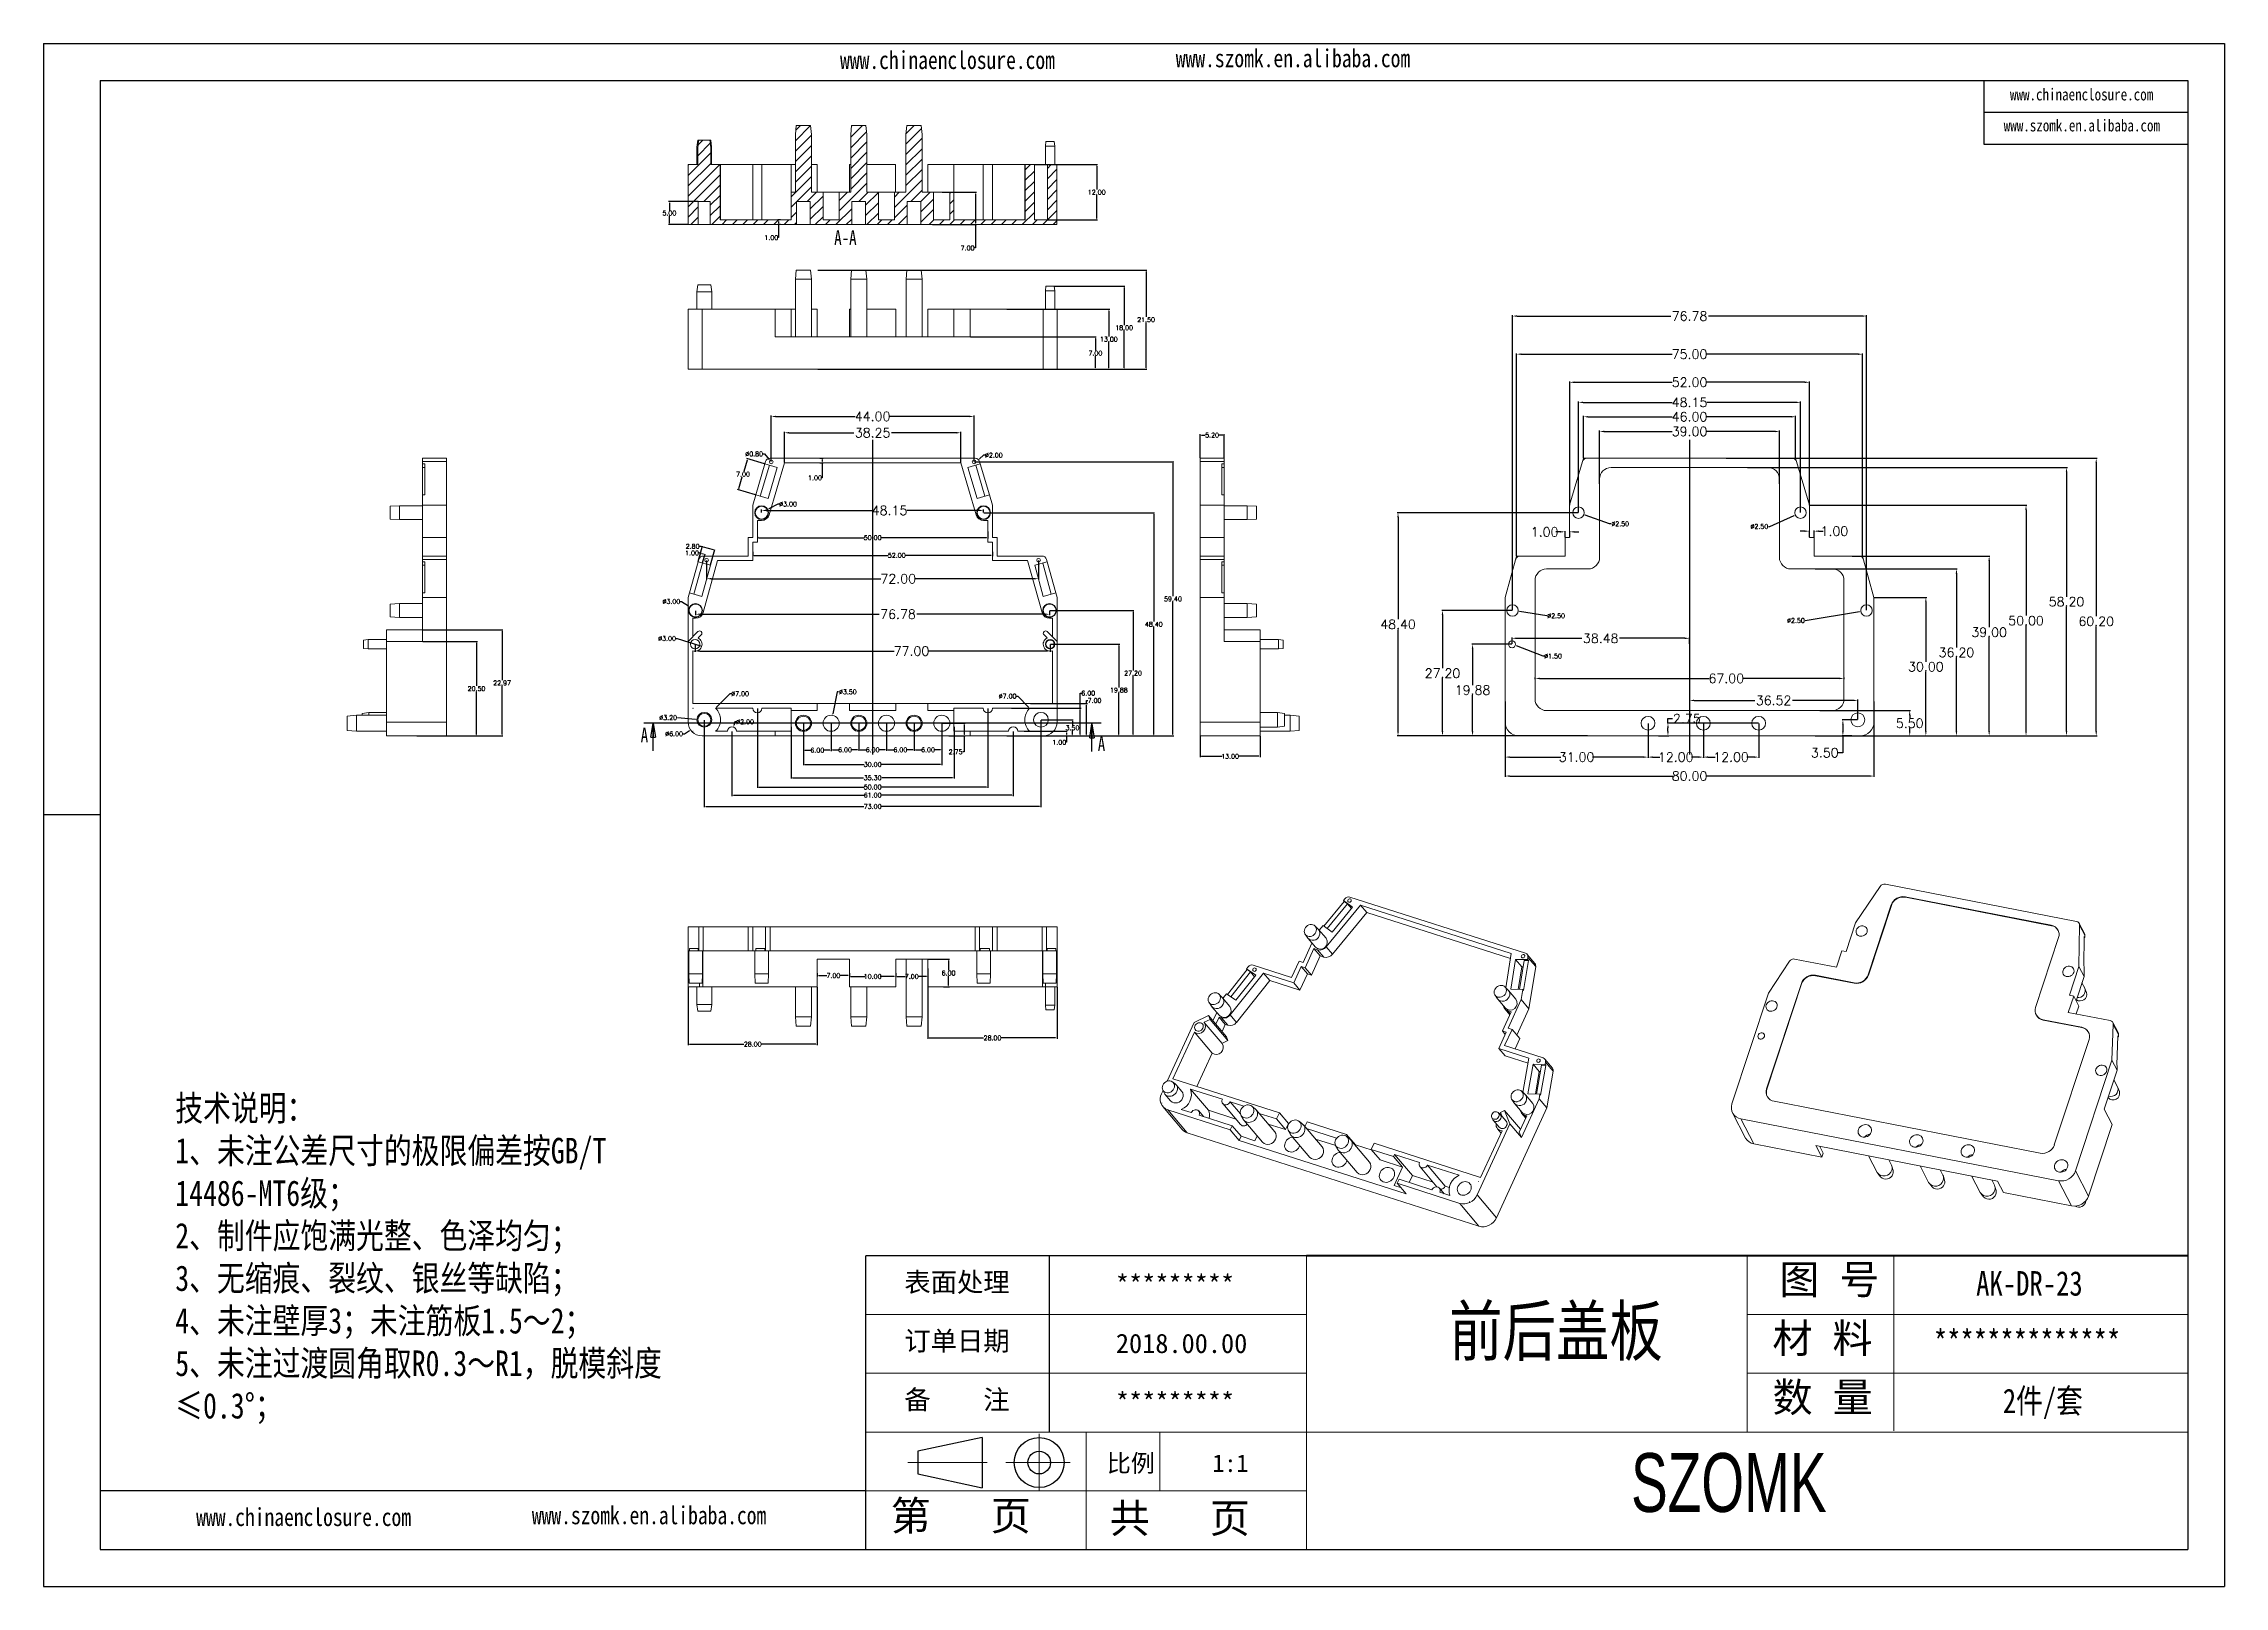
# Model space of a CAD drawing. Header units: inches. Extents: x 1328 to 2905, y 1126 to 1460.
# Drawn here: x 1327.6 to 1800.6, y 1125.7 to 1460.1 of the extents above; entities that cross this region are included whole.
import ezdxf

# ---------------------------------------------------------------- set-up
doc = ezdxf.new("R2010")
doc.units = ezdxf.units.IN
doc.header["$LTSCALE"] = 15
doc.linetypes.add('CENTER2', pattern=[28.575, 19.05, -3.175, 3.175, -3.175])
doc.layers.add('文字', color=81, linetype='Continuous')
for name, color, linetype, lineweight in [('粗实线', 7, 'Continuous', 30), ('细实线', 3, 'Continuous', 9), ('细点划线', 2, 'CENTER2', 9)]:
    doc.layers.add(name, color=color, linetype=linetype, lineweight=lineweight)
doc.styles.add('SLDTEXTSTYLE0', font='TXT', dxfattribs={"width": 0.75})
doc.styles.get("Standard").update_dxf_attribs({"font": 'txt', "bigfont": 'gbcbig.shx'})
doc.styles.add('宋体', font='', dxfattribs={"width": 0.8, "height": 3.5})
doc.styles.add('长仿宋', font='', dxfattribs={"width": 0.7, "height": 4})
doc.styles.get('宋体').set_extended_font_data('SimSun')
doc.styles.get('长仿宋').set_extended_font_data('SimSun')
doc.dimstyles.new('1.5', dxfattribs={"dimtxt": 1, "dimasz": 0.3, "dimexe": 0.18, "dimexo": 0.0625, "dimgap": 0.09, "dimtad": 0, "dimtih": 1, "dimtoh": 1, "dimzin": 0, "dimdsep": 46, "dimtxsty": 'Standard', "dimcen": 0, "dimadec": 0, "dimazin": 2, "dimtfac": 1, "dimtofl": 0, "dimtmove": 0, "dimatfit": 3, "dimfxl": 1, "dimtolj": 1, "dimtzin": 0, "dimarcsym": 0})
doc.dimstyles.new('2.5', dxfattribs={"dimtxt": 2, "dimasz": 1, "dimexe": 0.18, "dimexo": 0.0625, "dimgap": 0.09, "dimtad": 0, "dimtih": 1, "dimtoh": 1, "dimzin": 0, "dimdsep": 46, "dimtxsty": 'Standard', "dimcen": 1, "dimadec": 0, "dimazin": 2, "dimtfac": 1, "dimtofl": 0, "dimtmove": 0, "dimatfit": 3, "dimfxl": 1, "dimtolj": 1, "dimtzin": 0, "dimarcsym": 0})

msp = doc.modelspace()

# ---------------------------------------------------------------- texts
at = {"color": 1, "char_height": 3.175, "attachment_point": 1, "style": 'SLDTEXTSTYLE0'}
for s, insert in [('A-A', (1499.062, 1419.618)), ('A', (1457.099, 1311.802)), ('A', (1556.23, 1309.896))]:
    msp.add_mtext(s, dxfattribs=dict(at, insert=insert))
at = {"char_height": 4.18983, "width": 2381.29095, "attachment_point": 1}
for s, insert in [('{\\fSimHei|b0|i0|c134|p49;表面处理}', (1514.271, 1193.705)), ('{\\fSimHei|b0|i0|c134|p49;*********}', (1560.161, 1193.166)), ('{\\fSimHei|b0|i0|c134|p49;订单日期}', (1514.271, 1180.964)), ('{\\fSimHei|b0|i0|c134|p49;2018.00.00}', (1560.161, 1180.426)), ('{\\fSimHei|b0|i0|c134|p49;备    注}', (1514.271, 1168.224)), ('{\\fSimHei|b0|i0|c134|p49;*********}', (1560.161, 1167.685))]:
    msp.add_mtext(s, dxfattribs=dict(at, insert=insert))
at = {"layer": '文字', "color": 0, "attachment_point": 1, "style": '宋体'}
for s, insert, char_height, width in [('www.chinaenclosure.com', (1500.336, 1458.482), 3.89284, 68.39344), ('www.szomk.en.alibaba.com', (1573.149, 1458.867), 3.89284, 68.39344), ('www.chinaenclosure.com', (1754.079, 1450.373), 2.59523, 45.59562), ('www.szomk.en.alibaba.com', (1752.723, 1443.653), 2.59523, 45.59562), ('{\\H1.111x;技术说明：\\P1、未注公差尺寸的极限偏差按GB/T 14486-MT6级；\\P2、制件应饱满光整、色泽均匀；\\P3、无缩痕、裂纹、银丝等缺陷；\\P4、未注壁厚3；未注筋板1.5～2；\\P5、未注过渡圆角取R0.3～R1，脱模斜度≤0.3%%D；}', (1356.156, 1232.095), 4.97664, 112.09585), ('{\\H1.111x;AK-DR-23}', (1746.741, 1193.992), 4.77757, 55.23413), ('前后盖板', (1632.44, 1186.322), 10.6168, 135.73238), ('{\\H1.111x;**************}', (1737.552, 1181.252), 4.77757, 55.23413), ('{\\H1.111x;2件/套}', (1752.52, 1168.512), 4.77757, 55.23413), ('www.chinaenclosure.com', (1360.682, 1142.631), 3.89284, 68.39344), ('www.szomk.en.alibaba.com', (1433.494, 1143.017), 3.89284, 68.39344)]:
    msp.add_mtext(s, dxfattribs=dict(at, insert=insert, char_height=char_height, width=width))
at = {"layer": '粗实线', "insert": (1671.895, 1154.538), "char_height": 12.7402, "width": 142.86872, "attachment_point": 1, "style": '长仿宋'}
msp.add_mtext('{\\fSTXinwei|b0|i0|c134|p2;SZOMK}', dxfattribs=at)
at = {"layer": '细实线', "color": 7, "attachment_point": 1}
for s, insert, char_height, width in [('{\\fSimSun|b0|i0|c134|p54;图 号}', (1704.07, 1195.386), 6.3701, 31.8505), ('{\\fSimSun|b0|i0|c134|p54;材 料   }', (1702.56, 1182.646), 6.3701, 31.8505), ('{\\fSimSun|b0|i0|c134|p54;数 量}', (1702.591, 1169.843), 6.3701, 28.78091), ('{\\fSimSun|b0|i0|c134|p54;比例}', (1558.197, 1154.275), 3.82206, 16.77765), ('{\\fSimSun|b0|i0|c134|p54;1:1}', (1581.09, 1154.275), 3.82206, 16.77765), ('{\\fSimSun|b0|i0|c134|p54;第   页}', (1511.323, 1144.17), 6.3701, 47.77574), ('{\\fSimSun|b0|i0|c134|p54; 共   页}', (1554.518, 1143.628), 6.3701, 47.77574)]:
    msp.add_mtext(s, dxfattribs=dict(at, insert=insert, char_height=char_height, width=width))

# ---------------------------------------------------------------- blocks, each defined once
blk = doc.blocks.new('*D83')
at = {"color": 0, "lineweight": -2}
for p, q in [((1644.58, 1317.51), (1644.58, 1301.14)), ((1724.58, 1317.51), (1724.58, 1301.14)), ((1645.58, 1301.32), (1680.99, 1301.32)), ((1723.58, 1301.32), (1688.17, 1301.32))]:
    blk.add_line(p, q, dxfattribs=at)
at = {"color": 0}
for points in [[(1645.58, 1301.48), (1645.58, 1301.15), (1644.58, 1301.32)], [(1723.58, 1301.48), (1723.58, 1301.15), (1724.58, 1301.32)]]:
    blk.add_solid(points, dxfattribs=at)
at = {"layer": 'Defpoints', "color": 0}
for p in [(1644.58, 1317.58), (1724.58, 1317.58), (1724.58, 1301.32)]:
    blk.add_point(p, dxfattribs=at)
at = {"color": 0, "insert": (1684.58, 1301.32), "char_height": 2, "attachment_point": 5}
blk.add_mtext('\\A1;80.00', dxfattribs=at)
blk = doc.blocks.new('*D84')
at = {"color": 0, "lineweight": -2}
for p, q in [((1661.58, 1370.27), (1661.58, 1379.38)), ((1662.58, 1379.2), (1680.82, 1379.2)), ((1706.58, 1379.2), (1688.33, 1379.2)), ((1707.58, 1370.27), (1707.58, 1379.38))]:
    blk.add_line(p, q, dxfattribs=at)
at = {"color": 0}
for points in [[(1662.58, 1379.36), (1662.58, 1379.03), (1661.58, 1379.2)], [(1706.58, 1379.36), (1706.58, 1379.03), (1707.58, 1379.2)]]:
    blk.add_solid(points, dxfattribs=at)
at = {"layer": 'Defpoints', "color": 0}
for p in [(1661.58, 1379.2), (1661.58, 1370.21), (1707.58, 1370.21)]:
    blk.add_point(p, dxfattribs=at)
at = {"color": 0, "insert": (1684.58, 1379.2), "char_height": 2, "attachment_point": 5}
blk.add_mtext('\\A1;46.00', dxfattribs=at)
blk = doc.blocks.new('*D85')
at = {"color": 0, "lineweight": -2}
for p, q in [((1665.08, 1364.65), (1665.08, 1376.19)), ((1666.08, 1376.01), (1680.82, 1376.01)), ((1703.08, 1376.01), (1688.33, 1376.01)), ((1704.08, 1364.65), (1704.08, 1376.19))]:
    blk.add_line(p, q, dxfattribs=at)
at = {"color": 0}
for points in [[(1666.08, 1376.18), (1666.08, 1375.84), (1665.08, 1376.01)], [(1703.08, 1376.18), (1703.08, 1375.84), (1704.08, 1376.01)]]:
    blk.add_solid(points, dxfattribs=at)
at = {"layer": 'Defpoints', "color": 0}
for p in [(1704.08, 1376.01), (1665.08, 1364.59), (1704.08, 1364.59)]:
    blk.add_point(p, dxfattribs=at)
at = {"color": 0, "insert": (1684.58, 1376.01), "char_height": 2, "attachment_point": 5}
blk.add_mtext('\\A1;39.00', dxfattribs=at)
blk = doc.blocks.new('*D86')
at = {"color": 0, "lineweight": -2}
for p, q in [((1660.5, 1358.47), (1660.5, 1382.5)), ((1661.5, 1382.32), (1680.82, 1382.32)), ((1707.65, 1382.32), (1688.33, 1382.32)), ((1708.65, 1358.47), (1708.65, 1382.5))]:
    blk.add_line(p, q, dxfattribs=at)
at = {"color": 0}
for points in [[(1661.5, 1382.49), (1661.5, 1382.15), (1660.5, 1382.32)], [(1707.65, 1382.49), (1707.65, 1382.15), (1708.65, 1382.32)]]:
    blk.add_solid(points, dxfattribs=at)
at = {"layer": 'Defpoints', "color": 0}
for p in [(1660.5, 1382.32), (1660.5, 1358.41), (1708.65, 1358.41)]:
    blk.add_point(p, dxfattribs=at)
at = {"color": 0, "insert": (1684.58, 1382.32), "char_height": 2, "attachment_point": 5}
blk.add_mtext('\\A1;48.15', dxfattribs=at)
blk = doc.blocks.new('*D87')
at = {"color": 0, "lineweight": -2}
for p, q in [((1658.58, 1360.07), (1658.58, 1386.86)), ((1659.58, 1386.68), (1680.82, 1386.68)), ((1709.58, 1386.68), (1688.33, 1386.68)), ((1710.58, 1360.07), (1710.58, 1386.86))]:
    blk.add_line(p, q, dxfattribs=at)
at = {"color": 0}
for points in [[(1659.58, 1386.85), (1659.58, 1386.51), (1658.58, 1386.68)], [(1709.58, 1386.85), (1709.58, 1386.51), (1710.58, 1386.68)]]:
    blk.add_solid(points, dxfattribs=at)
at = {"layer": 'Defpoints', "color": 0}
for p in [(1658.58, 1386.68), (1658.58, 1360.01), (1710.58, 1360.01)]:
    blk.add_point(p, dxfattribs=at)
at = {"color": 0, "insert": (1684.58, 1386.68), "char_height": 2, "attachment_point": 5}
blk.add_mtext('\\A1;52.00', dxfattribs=at)
blk = doc.blocks.new('*D88')
at = {"color": 0, "lineweight": -2}
for p, q in [((1709.58, 1354.4), (1708.58, 1354.4)), ((1710.58, 1353.07), (1710.58, 1354.58)), ((1711.58, 1353.07), (1711.58, 1354.58)), ((1712.58, 1354.4), (1713.58, 1354.4))]:
    blk.add_line(p, q, dxfattribs=at)
at = {"color": 0}
for points in [[(1709.58, 1354.57), (1709.58, 1354.24), (1710.58, 1354.4)], [(1712.58, 1354.57), (1712.58, 1354.24), (1711.58, 1354.4)]]:
    blk.add_solid(points, dxfattribs=at)
at = {"layer": 'Defpoints', "color": 0}
for p in [(1710.58, 1353.01), (1711.58, 1354.4), (1711.58, 1353.01)]:
    blk.add_point(p, dxfattribs=at)
at = {"color": 0, "insert": (1716, 1354.4), "char_height": 2, "attachment_point": 5}
blk.add_mtext('\\A1;1.00', dxfattribs=at)
blk = doc.blocks.new('*D89')
at = {"color": 0, "lineweight": -2}
for p, q in [((1656.58, 1354.25), (1655.58, 1354.25)), ((1657.58, 1353.07), (1657.58, 1354.43)), ((1658.58, 1353.07), (1658.58, 1354.43)), ((1659.58, 1354.25), (1660.58, 1354.25))]:
    blk.add_line(p, q, dxfattribs=at)
at = {"color": 0}
for points in [[(1656.58, 1354.42), (1656.58, 1354.09), (1657.58, 1354.25)], [(1659.58, 1354.42), (1659.58, 1354.09), (1658.58, 1354.25)]]:
    blk.add_solid(points, dxfattribs=at)
at = {"layer": 'Defpoints', "color": 0}
for p in [(1657.58, 1354.25), (1657.58, 1353.01), (1658.58, 1353.01)]:
    blk.add_point(p, dxfattribs=at)
at = {"color": 0, "insert": (1653.15, 1354.25), "char_height": 2, "attachment_point": 5}
blk.add_mtext('\\A1;1.00', dxfattribs=at)
blk = doc.blocks.new('*D90')
at = {"color": 0, "lineweight": -2}
for p, q in [((1647.08, 1349.07), (1647.08, 1392.95)), ((1648.08, 1392.77), (1680.82, 1392.77)), ((1721.08, 1392.77), (1688.33, 1392.77)), ((1722.08, 1349.07), (1722.08, 1392.95))]:
    blk.add_line(p, q, dxfattribs=at)
at = {"color": 0}
for points in [[(1648.08, 1392.94), (1648.08, 1392.6), (1647.08, 1392.77)], [(1721.08, 1392.94), (1721.08, 1392.6), (1722.08, 1392.77)]]:
    blk.add_solid(points, dxfattribs=at)
at = {"layer": 'Defpoints', "color": 0}
for p in [(1722.08, 1392.77), (1647.08, 1349.01), (1722.08, 1349.01)]:
    blk.add_point(p, dxfattribs=at)
at = {"color": 0, "insert": (1684.58, 1392.77), "char_height": 2, "attachment_point": 5}
blk.add_mtext('\\A1;75.00', dxfattribs=at)
blk = doc.blocks.new('*D91')
at = {"color": 0, "lineweight": -2}
for p, q in [((1646.18, 1337.27), (1646.18, 1401.21)), ((1647.18, 1401.03), (1680.49, 1401.03)), ((1721.97, 1401.03), (1688.67, 1401.03)), ((1722.97, 1337.27), (1722.97, 1401.21))]:
    blk.add_line(p, q, dxfattribs=at)
at = {"color": 0}
for points in [[(1647.18, 1401.2), (1647.18, 1400.86), (1646.18, 1401.03)], [(1721.97, 1401.2), (1721.97, 1400.86), (1722.97, 1401.03)]]:
    blk.add_solid(points, dxfattribs=at)
at = {"layer": 'Defpoints', "color": 0}
for p in [(1722.97, 1401.03), (1646.18, 1337.21), (1722.97, 1337.21)]:
    blk.add_point(p, dxfattribs=at)
at = {"color": 0, "insert": (1684.58, 1401.03), "char_height": 2, "attachment_point": 5}
blk.add_mtext('\\A1;76.78', dxfattribs=at)
blk = doc.blocks.new('*D92')
at = {"color": 0, "lineweight": -2}
for p, q in [((1646.08, 1329.95), (1646.08, 1331.36)), ((1647.08, 1331.18), (1661.22, 1331.18)), ((1683.55, 1331.18), (1669.4, 1331.18)), ((1684.55, 1329.95), (1684.55, 1331.36))]:
    blk.add_line(p, q, dxfattribs=at)
at = {"color": 0}
for points in [[(1647.08, 1331.35), (1647.08, 1331.01), (1646.08, 1331.18)], [(1683.55, 1331.35), (1683.55, 1331.01), (1684.55, 1331.18)]]:
    blk.add_solid(points, dxfattribs=at)
at = {"layer": 'Defpoints', "color": 0}
for p in [(1646.08, 1329.89), (1684.55, 1331.18), (1684.55, 1329.89)]:
    blk.add_point(p, dxfattribs=at)
at = {"color": 0, "insert": (1665.31, 1331.18), "char_height": 2, "attachment_point": 5}
blk.add_mtext('\\A1;38.48', dxfattribs=at)
blk = doc.blocks.new('*D93')
at = {"color": 0, "lineweight": -2}
for p, q in [((1651.08, 1322.29), (1651.08, 1322.66)), ((1652.08, 1322.48), (1688.8, 1322.48)), ((1717.08, 1322.48), (1696.31, 1322.48)), ((1718.08, 1322.29), (1718.08, 1322.66))]:
    blk.add_line(p, q, dxfattribs=at)
at = {"color": 0}
for points in [[(1652.08, 1322.64), (1652.08, 1322.31), (1651.08, 1322.48)], [(1717.08, 1322.64), (1717.08, 1322.31), (1718.08, 1322.48)]]:
    blk.add_solid(points, dxfattribs=at)
at = {"layer": 'Defpoints', "color": 0}
for p in [(1651.08, 1322.23), (1718.08, 1322.48), (1718.08, 1322.23)]:
    blk.add_point(p, dxfattribs=at)
at = {"color": 0, "insert": (1692.55, 1322.48), "char_height": 2, "attachment_point": 5}
blk.add_mtext('\\A1;67.00', dxfattribs=at)
blk = doc.blocks.new('*D94')
at = {"color": 0, "lineweight": -2}
for p, q in [((1644.58, 1315.38), (1644.58, 1305.24)), ((1675.58, 1312.7), (1675.58, 1305.24)), ((1645.58, 1305.42), (1656.65, 1305.42)), ((1674.58, 1305.42), (1663.5, 1305.42))]:
    blk.add_line(p, q, dxfattribs=at)
at = {"color": 0}
for points in [[(1645.58, 1305.59), (1645.58, 1305.26), (1644.58, 1305.42)], [(1674.58, 1305.59), (1674.58, 1305.26), (1675.58, 1305.42)]]:
    blk.add_solid(points, dxfattribs=at)
at = {"layer": 'Defpoints', "color": 0}
for p in [(1644.58, 1315.44), (1675.58, 1312.76), (1644.58, 1305.42)]:
    blk.add_point(p, dxfattribs=at)
at = {"color": 0, "insert": (1660.08, 1305.42), "char_height": 2, "attachment_point": 5}
blk.add_mtext('\\A1;31.00', dxfattribs=at)
blk = doc.blocks.new('*D95')
at = {"color": 0, "lineweight": -2}
for p, q in [((1675.58, 1312.7), (1675.58, 1305.24)), ((1687.58, 1312.7), (1687.58, 1305.24)), ((1676.58, 1305.42), (1678.15, 1305.42)), ((1686.58, 1305.42), (1685, 1305.42))]:
    blk.add_line(p, q, dxfattribs=at)
at = {"color": 0}
for points in [[(1676.58, 1305.59), (1676.58, 1305.26), (1675.58, 1305.42)], [(1686.58, 1305.59), (1686.58, 1305.26), (1687.58, 1305.42)]]:
    blk.add_solid(points, dxfattribs=at)
at = {"layer": 'Defpoints', "color": 0}
for p in [(1675.58, 1312.76), (1687.58, 1312.76), (1687.58, 1305.42)]:
    blk.add_point(p, dxfattribs=at)
at = {"color": 0, "insert": (1681.58, 1305.42), "char_height": 2, "attachment_point": 5}
blk.add_mtext('\\A1;12.00', dxfattribs=at)
blk = doc.blocks.new('*D96')
at = {"color": 0, "lineweight": -2}
for p, q in [((1687.58, 1312.7), (1687.58, 1305.24)), ((1699.58, 1312.7), (1699.58, 1305.24)), ((1688.58, 1305.42), (1690.15, 1305.42)), ((1698.58, 1305.42), (1697, 1305.42))]:
    blk.add_line(p, q, dxfattribs=at)
at = {"color": 0}
for points in [[(1688.58, 1305.59), (1688.58, 1305.26), (1687.58, 1305.42)], [(1698.58, 1305.59), (1698.58, 1305.26), (1699.58, 1305.42)]]:
    blk.add_solid(points, dxfattribs=at)
at = {"layer": 'Defpoints', "color": 0}
for p in [(1687.58, 1312.76), (1699.58, 1312.76), (1699.58, 1305.42)]:
    blk.add_point(p, dxfattribs=at)
at = {"color": 0, "insert": (1693.58, 1305.42), "char_height": 2, "attachment_point": 5}
blk.add_mtext('\\A1;12.00', dxfattribs=at)
blk = doc.blocks.new('*D97')
at = {"color": 0, "lineweight": -2}
for p, q in [((1684.55, 1318.46), (1684.55, 1317.53)), ((1685.55, 1317.71), (1698.72, 1317.71)), ((1720.08, 1317.71), (1706.9, 1317.71)), ((1721.08, 1313.57), (1721.08, 1317.89))]:
    blk.add_line(p, q, dxfattribs=at)
at = {"color": 0}
for points in [[(1685.55, 1317.88), (1685.55, 1317.55), (1684.55, 1317.71)], [(1720.08, 1317.88), (1720.08, 1317.55), (1721.08, 1317.71)]]:
    blk.add_solid(points, dxfattribs=at)
at = {"layer": 'Defpoints', "color": 0}
for p in [(1684.55, 1318.53), (1684.55, 1317.71), (1721.08, 1313.51)]:
    blk.add_point(p, dxfattribs=at)
at = {"color": 0, "insert": (1702.81, 1317.71), "char_height": 2, "attachment_point": 5}
blk.add_mtext('\\A1;36.52', dxfattribs=at)
blk = doc.blocks.new('*D98')
at = {"color": 0, "lineweight": -2}
for p, q in [((1712.84, 1315.51), (1732.51, 1315.51)), ((1732.33, 1314.51), (1732.33, 1313.85)), ((1732.33, 1311.01), (1732.33, 1311.67)), ((1717.51, 1310.01), (1732.51, 1310.01))]:
    blk.add_line(p, q, dxfattribs=at)
at = {"color": 0}
for points in [[(1732.16, 1314.51), (1732.5, 1314.51), (1732.33, 1315.51)], [(1732.16, 1311.01), (1732.5, 1311.01), (1732.33, 1310.01)]]:
    blk.add_solid(points, dxfattribs=at)
at = {"layer": 'Defpoints', "color": 0}
for p in [(1712.78, 1315.51), (1732.33, 1315.51), (1717.45, 1310.01)]:
    blk.add_point(p, dxfattribs=at)
at = {"color": 0, "insert": (1732.33, 1312.76), "char_height": 2, "attachment_point": 5}
blk.add_mtext('\\A1;5.50', dxfattribs=at)
blk = doc.blocks.new('*D99')
at = {"color": 0, "lineweight": -2}
for p, q in [((1711.81, 1346.21), (1742.65, 1346.21)), ((1742.47, 1345.21), (1742.47, 1329.2)), ((1742.47, 1311.01), (1742.47, 1327.02)), ((1711.81, 1310.01), (1742.65, 1310.01))]:
    blk.add_line(p, q, dxfattribs=at)
at = {"color": 0}
for points in [[(1742.3, 1345.21), (1742.64, 1345.21), (1742.47, 1346.21)], [(1742.3, 1311.01), (1742.64, 1311.01), (1742.47, 1310.01)]]:
    blk.add_solid(points, dxfattribs=at)
at = {"layer": 'Defpoints', "color": 0}
for p in [(1711.75, 1346.21), (1742.47, 1346.21), (1711.75, 1310.01)]:
    blk.add_point(p, dxfattribs=at)
at = {"color": 0, "insert": (1742.47, 1328.11), "char_height": 2, "attachment_point": 5}
blk.add_mtext('\\A1;36.20', dxfattribs=at)
blk = doc.blocks.new('*D100')
at = {"color": 0, "lineweight": -2}
for p, q in [((1697.13, 1368.21), (1766.52, 1368.21)), ((1766.34, 1367.21), (1766.34, 1340.2)), ((1766.34, 1311.01), (1766.34, 1338.02)), ((1711.87, 1310.01), (1766.52, 1310.01))]:
    blk.add_line(p, q, dxfattribs=at)
at = {"color": 0}
for points in [[(1766.18, 1367.21), (1766.51, 1367.21), (1766.34, 1368.21)], [(1766.18, 1311.01), (1766.51, 1311.01), (1766.34, 1310.01)]]:
    blk.add_solid(points, dxfattribs=at)
at = {"layer": 'Defpoints', "color": 0}
for p in [(1697.06, 1368.21), (1766.34, 1368.21), (1711.81, 1310.01)]:
    blk.add_point(p, dxfattribs=at)
at = {"color": 0, "insert": (1766.34, 1339.11), "char_height": 2, "attachment_point": 5}
blk.add_mtext('\\A1;58.20', dxfattribs=at)
blk = doc.blocks.new('*D101')
at = {"color": 0, "lineweight": -2}
for p, q in [((1692.49, 1370.21), (1772.96, 1370.21)), ((1772.78, 1369.21), (1772.78, 1335.94)), ((1772.78, 1311.01), (1772.78, 1333.76)), ((1717.57, 1310.01), (1772.96, 1310.01))]:
    blk.add_line(p, q, dxfattribs=at)
at = {"color": 0}
for points in [[(1772.62, 1369.21), (1772.95, 1369.21), (1772.78, 1370.21)], [(1772.62, 1311.01), (1772.95, 1311.01), (1772.78, 1310.01)]]:
    blk.add_solid(points, dxfattribs=at)
at = {"layer": 'Defpoints', "color": 0}
for p in [(1692.43, 1370.21), (1717.51, 1310.01), (1772.78, 1310.01)]:
    blk.add_point(p, dxfattribs=at)
at = {"color": 0, "insert": (1772.78, 1334.85), "char_height": 2, "attachment_point": 5}
blk.add_mtext('\\A1;60.20', dxfattribs=at)
blk = doc.blocks.new('*D102')
at = {"color": 0, "lineweight": -2}
for p, q in [((1699.51, 1312.76), (1679.72, 1312.76)), ((1679.9, 1312.76), (1679.9, 1313.76)), ((1679.9, 1313.76), (1680.9, 1313.76)), ((1679.9, 1311.01), (1679.9, 1311.76)), ((1677.87, 1310.01), (1680.08, 1310.01))]:
    blk.add_line(p, q, dxfattribs=at)
at = {"color": 0}
for points in [[(1679.73, 1311.76), (1680.07, 1311.76), (1679.9, 1312.76)], [(1679.73, 1311.01), (1680.07, 1311.01), (1679.9, 1310.01)]]:
    blk.add_solid(points, dxfattribs=at)
at = {"layer": 'Defpoints', "color": 0}
for p in [(1679.9, 1312.76), (1699.58, 1312.76), (1677.81, 1310.01)]:
    blk.add_point(p, dxfattribs=at)
at = {"color": 0, "insert": (1683.99, 1313.76), "char_height": 2, "attachment_point": 5}
blk.add_mtext('\\A1;2.75', dxfattribs=at)
blk = doc.blocks.new('*D103')
at = {"color": 0, "lineweight": -2}
for p, q in [((1721.01, 1313.51), (1717.66, 1313.51)), ((1717.84, 1312.51), (1717.84, 1311.01)), ((1717.84, 1306.36), (1716.84, 1306.36)), ((1719.78, 1310.01), (1717.66, 1310.01)), ((1717.84, 1310.01), (1717.84, 1306.36))]:
    blk.add_line(p, q, dxfattribs=at)
at = {"color": 0}
for points in [[(1717.67, 1312.51), (1718, 1312.51), (1717.84, 1313.51)], [(1717.67, 1311.01), (1718, 1311.01), (1717.84, 1310.01)]]:
    blk.add_solid(points, dxfattribs=at)
at = {"layer": 'Defpoints', "color": 0}
for p in [(1721.08, 1313.51), (1717.84, 1310.01), (1719.84, 1310.01)]:
    blk.add_point(p, dxfattribs=at)
at = {"color": 0, "insert": (1713.91, 1306.36), "char_height": 2, "attachment_point": 5}
blk.add_mtext('\\A1;3.50', dxfattribs=at)
blk = doc.blocks.new('*D104')
at = {"color": 0, "lineweight": -2}
for p, q in [((1646.01, 1329.89), (1637.34, 1329.89)), ((1637.52, 1328.89), (1637.52, 1321.04)), ((1637.52, 1311.01), (1637.52, 1318.86)), ((1649.82, 1310.01), (1637.34, 1310.01))]:
    blk.add_line(p, q, dxfattribs=at)
at = {"color": 0}
for points in [[(1637.35, 1328.89), (1637.69, 1328.89), (1637.52, 1329.89)], [(1637.35, 1311.01), (1637.69, 1311.01), (1637.52, 1310.01)]]:
    blk.add_solid(points, dxfattribs=at)
at = {"layer": 'Defpoints', "color": 0}
for p in [(1637.52, 1329.89), (1646.08, 1329.89), (1649.88, 1310.01)]:
    blk.add_point(p, dxfattribs=at)
at = {"color": 0, "insert": (1637.52, 1319.95), "char_height": 2, "attachment_point": 5}
blk.add_mtext('\\A1;19.88', dxfattribs=at)
blk = doc.blocks.new('*D105')
at = {"color": 0, "lineweight": -2}
for p, q in [((1646.12, 1337.21), (1630.82, 1337.21)), ((1631, 1336.21), (1631, 1324.7)), ((1631, 1311.01), (1631, 1322.52)), ((1651.48, 1310.01), (1630.82, 1310.01))]:
    blk.add_line(p, q, dxfattribs=at)
at = {"color": 0}
for points in [[(1630.83, 1336.21), (1631.17, 1336.21), (1631, 1337.21)], [(1630.83, 1311.01), (1631.17, 1311.01), (1631, 1310.01)]]:
    blk.add_solid(points, dxfattribs=at)
at = {"layer": 'Defpoints', "color": 0}
for p in [(1631, 1337.21), (1646.18, 1337.21), (1651.54, 1310.01)]:
    blk.add_point(p, dxfattribs=at)
at = {"color": 0, "insert": (1631, 1323.61), "char_height": 2, "attachment_point": 5}
blk.add_mtext('\\A1;27.20', dxfattribs=at)
blk = doc.blocks.new('*D106')
at = {"color": 0, "lineweight": -2}
for p, q in [((1724.64, 1340.01), (1736.01, 1340.01)), ((1735.83, 1339.01), (1735.83, 1326.1)), ((1735.83, 1311.01), (1735.83, 1323.92)), ((1719.9, 1310.01), (1736.01, 1310.01))]:
    blk.add_line(p, q, dxfattribs=at)
at = {"color": 0}
for points in [[(1735.67, 1339.01), (1736, 1339.01), (1735.83, 1340.01)], [(1735.67, 1311.01), (1736, 1311.01), (1735.83, 1310.01)]]:
    blk.add_solid(points, dxfattribs=at)
at = {"layer": 'Defpoints', "color": 0}
for p in [(1724.58, 1340.01), (1735.83, 1340.01), (1719.84, 1310.01)]:
    blk.add_point(p, dxfattribs=at)
at = {"color": 0, "insert": (1735.83, 1325.01), "char_height": 2, "attachment_point": 5}
blk.add_mtext('\\A1;30.00', dxfattribs=at)
blk = doc.blocks.new('*D107')
at = {"color": 0, "lineweight": -2}
for p, q in [((1719.86, 1349.01), (1749.74, 1349.01)), ((1749.56, 1348.01), (1749.56, 1333.59)), ((1749.56, 1311.01), (1749.56, 1331.41)), ((1718.78, 1310.01), (1749.74, 1310.01))]:
    blk.add_line(p, q, dxfattribs=at)
at = {"color": 0}
for points in [[(1749.4, 1348.01), (1749.73, 1348.01), (1749.56, 1349.01)], [(1749.4, 1311.01), (1749.73, 1311.01), (1749.56, 1310.01)]]:
    blk.add_solid(points, dxfattribs=at)
at = {"layer": 'Defpoints', "color": 0}
for p in [(1719.8, 1349.01), (1749.56, 1349.01), (1718.72, 1310.01)]:
    blk.add_point(p, dxfattribs=at)
at = {"color": 0, "insert": (1749.56, 1332.5), "char_height": 2, "attachment_point": 5}
blk.add_mtext('\\A1;39.00', dxfattribs=at)
blk = doc.blocks.new('*D108')
at = {"color": 0, "lineweight": -2}
for p, q in [((1710.64, 1360.01), (1757.74, 1360.01)), ((1757.56, 1359.01), (1757.56, 1336.1)), ((1757.56, 1311.01), (1757.56, 1333.92)), ((1727.29, 1310.01), (1757.74, 1310.01))]:
    blk.add_line(p, q, dxfattribs=at)
at = {"color": 0}
for points in [[(1757.39, 1359.01), (1757.72, 1359.01), (1757.56, 1360.01)], [(1757.39, 1311.01), (1757.72, 1311.01), (1757.56, 1310.01)]]:
    blk.add_solid(points, dxfattribs=at)
at = {"layer": 'Defpoints', "color": 0}
for p in [(1710.58, 1360.01), (1727.23, 1310.01), (1757.56, 1310.01)]:
    blk.add_point(p, dxfattribs=at)
at = {"color": 0, "insert": (1757.56, 1335.01), "char_height": 2, "attachment_point": 5}
blk.add_mtext('\\A1;50.00', dxfattribs=at)
blk = doc.blocks.new('*D109')
at = {"color": 0, "lineweight": -2}
for p, q in [((1660.44, 1358.41), (1621.17, 1358.41)), ((1621.35, 1357.41), (1621.35, 1335.3)), ((1621.35, 1311.01), (1621.35, 1333.12)), ((1662.47, 1310.01), (1621.17, 1310.01))]:
    blk.add_line(p, q, dxfattribs=at)
at = {"color": 0}
for points in [[(1621.19, 1357.41), (1621.52, 1357.41), (1621.35, 1358.41)], [(1621.19, 1311.01), (1621.52, 1311.01), (1621.35, 1310.01)]]:
    blk.add_solid(points, dxfattribs=at)
at = {"layer": 'Defpoints', "color": 0}
for p in [(1621.35, 1358.41), (1660.5, 1358.41), (1662.53, 1310.01)]:
    blk.add_point(p, dxfattribs=at)
at = {"color": 0, "insert": (1621.35, 1334.21), "char_height": 2, "attachment_point": 5}
blk.add_mtext('\\A1;48.40', dxfattribs=at)
blk = doc.blocks.new('*D110')
at = {"color": 0, "lineweight": -2}
for p, q in [((1488.27, 1369.27), (1488.27, 1375.91)), ((1489.27, 1375.73), (1503.31, 1375.73)), ((1525.52, 1375.73), (1511.49, 1375.73)), ((1526.52, 1369.27), (1526.52, 1375.91))]:
    blk.add_line(p, q, dxfattribs=at)
at = {"color": 0}
for points in [[(1489.27, 1375.9), (1489.27, 1375.56), (1488.27, 1375.73)], [(1525.52, 1375.9), (1525.52, 1375.56), (1526.52, 1375.73)]]:
    blk.add_solid(points, dxfattribs=at)
at = {"layer": 'Defpoints', "color": 0}
for p in [(1526.52, 1375.73), (1488.27, 1369.21), (1526.52, 1369.21)]:
    blk.add_point(p, dxfattribs=at)
at = {"color": 0, "insert": (1507.4, 1375.73), "char_height": 2, "attachment_point": 5}
blk.add_mtext('\\A1;38.25', dxfattribs=at)
blk = doc.blocks.new('*D111')
at = {"color": 0, "lineweight": -2}
for p, q in [((1485.4, 1369.47), (1485.4, 1379.45)), ((1486.4, 1379.27), (1503.64, 1379.27)), ((1528.4, 1379.27), (1511.16, 1379.27)), ((1529.4, 1369.47), (1529.4, 1379.45))]:
    blk.add_line(p, q, dxfattribs=at)
at = {"color": 0}
for points in [[(1486.4, 1379.43), (1486.4, 1379.1), (1485.4, 1379.27)], [(1528.4, 1379.43), (1528.4, 1379.1), (1529.4, 1379.27)]]:
    blk.add_solid(points, dxfattribs=at)
at = {"layer": 'Defpoints', "color": 0}
for p in [(1529.4, 1379.27), (1485.4, 1369.41), (1529.4, 1369.41)]:
    blk.add_point(p, dxfattribs=at)
at = {"color": 0, "insert": (1507.4, 1379.27), "char_height": 2, "attachment_point": 5}
blk.add_mtext('\\A1;44.00', dxfattribs=at)
blk = doc.blocks.new('*D112')
at = {"color": 0, "lineweight": -2}
for p, q in [((1483.33, 1358.47), (1483.33, 1359.08)), ((1484.33, 1358.9), (1507.31, 1358.9)), ((1530.47, 1358.9), (1514.82, 1358.9)), ((1531.47, 1358.47), (1531.47, 1359.08))]:
    blk.add_line(p, q, dxfattribs=at)
at = {"color": 0}
for points in [[(1484.33, 1359.07), (1484.33, 1358.73), (1483.33, 1358.9)], [(1530.47, 1359.07), (1530.47, 1358.73), (1531.47, 1358.9)]]:
    blk.add_solid(points, dxfattribs=at)
at = {"layer": 'Defpoints', "color": 0}
for p in [(1483.33, 1358.9), (1483.33, 1358.41), (1531.47, 1358.41)]:
    blk.add_point(p, dxfattribs=at)
at = {"color": 0, "insert": (1511.07, 1358.9), "char_height": 2, "attachment_point": 5}
blk.add_mtext('\\A1;48.15', dxfattribs=at)
blk = doc.blocks.new('*D113')
at = {"color": 0, "lineweight": -2}
for p, q in [((1471.4, 1348.05), (1471.4, 1343.91)), ((1543.4, 1348.05), (1543.4, 1343.91)), ((1472.4, 1344.09), (1509.2, 1344.09)), ((1542.4, 1344.09), (1516.72, 1344.09))]:
    blk.add_line(p, q, dxfattribs=at)
at = {"color": 0}
for points in [[(1472.4, 1344.26), (1472.4, 1343.93), (1471.4, 1344.09)], [(1542.4, 1344.26), (1542.4, 1343.93), (1543.4, 1344.09)]]:
    blk.add_solid(points, dxfattribs=at)
at = {"layer": 'Defpoints', "color": 0}
for p in [(1471.4, 1348.11), (1543.4, 1348.11), (1543.4, 1344.09)]:
    blk.add_point(p, dxfattribs=at)
at = {"color": 0, "insert": (1512.96, 1344.09), "char_height": 2, "attachment_point": 5}
blk.add_mtext('\\A1;72.00', dxfattribs=at)
blk = doc.blocks.new('*D114')
at = {"color": 0, "lineweight": -2}
for p, q in [((1468.9, 1329.83), (1468.9, 1328.23)), ((1545.9, 1329.83), (1545.9, 1328.23)), ((1469.9, 1328.41), (1512.08, 1328.41)), ((1544.9, 1328.41), (1519.59, 1328.41))]:
    blk.add_line(p, q, dxfattribs=at)
at = {"color": 0}
for points in [[(1469.9, 1328.57), (1469.9, 1328.24), (1468.9, 1328.41)], [(1544.9, 1328.57), (1544.9, 1328.24), (1545.9, 1328.41)]]:
    blk.add_solid(points, dxfattribs=at)
at = {"layer": 'Defpoints', "color": 0}
for p in [(1468.9, 1329.89), (1545.9, 1329.89), (1545.9, 1328.41)]:
    blk.add_point(p, dxfattribs=at)
at = {"color": 0, "insert": (1515.83, 1328.41), "char_height": 2, "attachment_point": 5}
blk.add_mtext('\\A1;77.00', dxfattribs=at)
blk = doc.blocks.new('*D115')
at = {"color": 0, "lineweight": -2}
for p, q in [((1469.01, 1337.15), (1469.01, 1336.22)), ((1470.01, 1336.4), (1508.81, 1336.4)), ((1544.79, 1336.4), (1516.99, 1336.4)), ((1545.79, 1337.15), (1545.79, 1336.22))]:
    blk.add_line(p, q, dxfattribs=at)
at = {"color": 0}
for points in [[(1470.01, 1336.56), (1470.01, 1336.23), (1469.01, 1336.4)], [(1544.79, 1336.56), (1544.79, 1336.23), (1545.79, 1336.4)]]:
    blk.add_solid(points, dxfattribs=at)
at = {"layer": 'Defpoints', "color": 0}
for p in [(1469.01, 1337.21), (1469.01, 1336.4), (1545.79, 1337.21)]:
    blk.add_point(p, dxfattribs=at)
at = {"color": 0, "insert": (1512.9, 1336.4), "char_height": 2, "attachment_point": 5}
blk.add_mtext('\\A1;76.78', dxfattribs=at)
blk = doc.blocks.new('*D116')
at = {"color": 0, "lineweight": -2}
for p, q in [((1470.9, 1313.45), (1470.9, 1294.54)), ((1543.9, 1313.45), (1543.9, 1294.54)), ((1471.2, 1294.72), (1505.48, 1294.72)), ((1543.6, 1294.72), (1509.32, 1294.72))]:
    blk.add_line(p, q, dxfattribs=at)
at = {"color": 0}
for points in [[(1471.2, 1294.77), (1471.2, 1294.67), (1470.9, 1294.72)], [(1543.6, 1294.77), (1543.6, 1294.67), (1543.9, 1294.72)]]:
    blk.add_solid(points, dxfattribs=at)
at = {"layer": 'Defpoints', "color": 0}
for p in [(1470.9, 1313.51), (1543.9, 1313.51), (1543.9, 1294.72)]:
    blk.add_point(p, dxfattribs=at)
at = {"color": 0, "insert": (1507.4, 1294.72), "char_height": 1, "attachment_point": 5}
blk.add_mtext('\\A1;73.00', dxfattribs=at)
blk = doc.blocks.new('*D117')
at = {"color": 0, "lineweight": -2}
for p, q in [((1492.4, 1312.7), (1492.4, 1303.65)), ((1522.4, 1312.7), (1522.4, 1303.65)), ((1492.7, 1303.83), (1505.56, 1303.83)), ((1522.1, 1303.83), (1509.24, 1303.83))]:
    blk.add_line(p, q, dxfattribs=at)
at = {"color": 0}
for points in [[(1492.7, 1303.88), (1492.7, 1303.78), (1492.4, 1303.83)], [(1522.1, 1303.88), (1522.1, 1303.78), (1522.4, 1303.83)]]:
    blk.add_solid(points, dxfattribs=at)
at = {"layer": 'Defpoints', "color": 0}
for p in [(1492.4, 1312.76), (1522.4, 1312.76), (1522.4, 1303.83)]:
    blk.add_point(p, dxfattribs=at)
at = {"color": 0, "insert": (1507.4, 1303.83), "char_height": 1, "attachment_point": 5}
blk.add_mtext('\\A1;30.00', dxfattribs=at)
blk = doc.blocks.new('*D118')
at = {"color": 0, "lineweight": -2}
for p, q in [((1492.4, 1312.7), (1492.4, 1306.73)), ((1498.4, 1312.7), (1498.4, 1306.73)), ((1492.7, 1306.91), (1493.98, 1306.91)), ((1498.1, 1306.91), (1496.82, 1306.91))]:
    blk.add_line(p, q, dxfattribs=at)
at = {"color": 0}
for points in [[(1492.7, 1306.96), (1492.7, 1306.86), (1492.4, 1306.91)], [(1498.1, 1306.96), (1498.1, 1306.86), (1498.4, 1306.91)]]:
    blk.add_solid(points, dxfattribs=at)
at = {"layer": 'Defpoints', "color": 0}
for p in [(1492.4, 1312.76), (1498.4, 1312.76), (1498.4, 1306.91)]:
    blk.add_point(p, dxfattribs=at)
at = {"color": 0, "insert": (1495.4, 1306.91), "char_height": 1, "attachment_point": 5}
blk.add_mtext('\\A1;6.00', dxfattribs=at)
blk = doc.blocks.new('*D119')
at = {"color": 0, "lineweight": -2}
for p, q in [((1498.4, 1312.7), (1498.4, 1306.81)), ((1504.4, 1312.7), (1504.4, 1306.81)), ((1498.7, 1306.99), (1499.98, 1306.99)), ((1504.1, 1306.99), (1502.82, 1306.99))]:
    blk.add_line(p, q, dxfattribs=at)
at = {"color": 0}
for points in [[(1498.7, 1307.04), (1498.7, 1306.94), (1498.4, 1306.99)], [(1504.1, 1307.04), (1504.1, 1306.94), (1504.4, 1306.99)]]:
    blk.add_solid(points, dxfattribs=at)
at = {"layer": 'Defpoints', "color": 0}
for p in [(1498.4, 1312.76), (1504.4, 1312.76), (1504.4, 1306.99)]:
    blk.add_point(p, dxfattribs=at)
at = {"color": 0, "insert": (1501.4, 1306.99), "char_height": 1, "attachment_point": 5}
blk.add_mtext('\\A1;6.00', dxfattribs=at)
blk = doc.blocks.new('*D120')
at = {"color": 0, "lineweight": -2}
for p, q in [((1504.4, 1312.7), (1504.4, 1306.81)), ((1510.4, 1312.7), (1510.4, 1306.81)), ((1504.7, 1306.99), (1505.98, 1306.99)), ((1510.1, 1306.99), (1508.82, 1306.99))]:
    blk.add_line(p, q, dxfattribs=at)
at = {"color": 0}
for points in [[(1504.7, 1307.04), (1504.7, 1306.94), (1504.4, 1306.99)], [(1510.1, 1307.04), (1510.1, 1306.94), (1510.4, 1306.99)]]:
    blk.add_solid(points, dxfattribs=at)
at = {"layer": 'Defpoints', "color": 0}
for p in [(1504.4, 1312.76), (1510.4, 1312.76), (1510.4, 1306.99)]:
    blk.add_point(p, dxfattribs=at)
at = {"color": 0, "insert": (1507.4, 1306.99), "char_height": 1, "attachment_point": 5}
blk.add_mtext('\\A1;6.00', dxfattribs=at)
blk = doc.blocks.new('*D121')
at = {"color": 0, "lineweight": -2}
for p, q in [((1510.4, 1312.7), (1510.4, 1306.81)), ((1516.4, 1312.7), (1516.4, 1306.81)), ((1510.7, 1306.99), (1511.98, 1306.99)), ((1516.1, 1306.99), (1514.82, 1306.99))]:
    blk.add_line(p, q, dxfattribs=at)
at = {"color": 0}
for points in [[(1510.7, 1307.04), (1510.7, 1306.94), (1510.4, 1306.99)], [(1516.1, 1307.04), (1516.1, 1306.94), (1516.4, 1306.99)]]:
    blk.add_solid(points, dxfattribs=at)
at = {"layer": 'Defpoints', "color": 0}
for p in [(1510.4, 1312.76), (1516.4, 1312.76), (1516.4, 1306.99)]:
    blk.add_point(p, dxfattribs=at)
at = {"color": 0, "insert": (1513.4, 1306.99), "char_height": 1, "attachment_point": 5}
blk.add_mtext('\\A1;6.00', dxfattribs=at)
blk = doc.blocks.new('*D122')
at = {"color": 0, "lineweight": -2}
for p, q in [((1516.4, 1312.7), (1516.4, 1306.81)), ((1522.4, 1312.7), (1522.4, 1306.81)), ((1516.7, 1306.99), (1517.98, 1306.99)), ((1522.1, 1306.99), (1520.82, 1306.99))]:
    blk.add_line(p, q, dxfattribs=at)
at = {"color": 0}
for points in [[(1516.7, 1307.04), (1516.7, 1306.94), (1516.4, 1306.99)], [(1522.1, 1307.04), (1522.1, 1306.94), (1522.4, 1306.99)]]:
    blk.add_solid(points, dxfattribs=at)
at = {"layer": 'Defpoints', "color": 0}
for p in [(1516.4, 1312.76), (1522.4, 1312.76), (1522.4, 1306.99)]:
    blk.add_point(p, dxfattribs=at)
at = {"color": 0, "insert": (1519.4, 1306.99), "char_height": 1, "attachment_point": 5}
blk.add_mtext('\\A1;6.00', dxfattribs=at)
blk = doc.blocks.new('*D123')
at = {"color": 0, "lineweight": -2}
for p, q in [((1482.4, 1315.95), (1482.4, 1298.75)), ((1532.4, 1315.95), (1532.4, 1298.75)), ((1482.7, 1298.93), (1505.56, 1298.93)), ((1532.1, 1298.93), (1509.24, 1298.93))]:
    blk.add_line(p, q, dxfattribs=at)
at = {"color": 0}
for points in [[(1482.7, 1298.98), (1482.7, 1298.88), (1482.4, 1298.93)], [(1532.1, 1298.98), (1532.1, 1298.88), (1532.4, 1298.93)]]:
    blk.add_solid(points, dxfattribs=at)
at = {"layer": 'Defpoints', "color": 0}
for p in [(1482.4, 1316.01), (1532.4, 1316.01), (1532.4, 1298.93)]:
    blk.add_point(p, dxfattribs=at)
at = {"color": 0, "insert": (1507.4, 1298.93), "char_height": 1, "attachment_point": 5}
blk.add_mtext('\\A1;50.00', dxfattribs=at)
blk = doc.blocks.new('*D124')
at = {"color": 0, "lineweight": -2}
for p, q in [((1476.9, 1310.95), (1476.9, 1296.98)), ((1537.9, 1310.95), (1537.9, 1296.98)), ((1477.2, 1297.16), (1505.64, 1297.16)), ((1537.6, 1297.16), (1509.16, 1297.16))]:
    blk.add_line(p, q, dxfattribs=at)
at = {"color": 0}
for points in [[(1477.2, 1297.21), (1477.2, 1297.11), (1476.9, 1297.16)], [(1537.6, 1297.21), (1537.6, 1297.11), (1537.9, 1297.16)]]:
    blk.add_solid(points, dxfattribs=at)
at = {"layer": 'Defpoints', "color": 0}
for p in [(1476.9, 1311.01), (1537.9, 1311.01), (1537.9, 1297.16)]:
    blk.add_point(p, dxfattribs=at)
at = {"color": 0, "insert": (1507.4, 1297.16), "char_height": 1, "attachment_point": 5}
blk.add_mtext('\\A1;61.00', dxfattribs=at)
blk = doc.blocks.new('*D125')
at = {"color": 0, "lineweight": -2}
for p, q in [((1540.24, 1311.01), (1549.62, 1311.01)), ((1549.44, 1310.71), (1549.44, 1310.31)), ((1542.03, 1310.01), (1549.62, 1310.01)), ((1549.44, 1308.63), (1549.14, 1308.63)), ((1549.44, 1310.01), (1549.44, 1308.63))]:
    blk.add_line(p, q, dxfattribs=at)
at = {"color": 0}
for points in [[(1549.39, 1310.71), (1549.49, 1310.71), (1549.44, 1311.01)], [(1549.39, 1310.31), (1549.49, 1310.31), (1549.44, 1310.01)]]:
    blk.add_solid(points, dxfattribs=at)
at = {"layer": 'Defpoints', "color": 0}
for p in [(1540.17, 1311.01), (1549.44, 1311.01), (1541.97, 1310.01)]:
    blk.add_point(p, dxfattribs=at)
at = {"color": 0, "insert": (1547.88, 1308.63), "char_height": 1, "attachment_point": 5}
blk.add_mtext('\\A1;1.00', dxfattribs=at)
blk = doc.blocks.new('*D126')
at = {"color": 0, "lineweight": -2}
for p, q in [((1537.49, 1316.01), (1552.62, 1316.01)), ((1552.44, 1316.01), (1552.44, 1319.27)), ((1552.44, 1319.27), (1552.74, 1319.27)), ((1552.44, 1310.31), (1552.44, 1315.71)), ((1542.09, 1310.01), (1552.62, 1310.01))]:
    blk.add_line(p, q, dxfattribs=at)
at = {"color": 0}
for points in [[(1552.39, 1315.71), (1552.49, 1315.71), (1552.44, 1316.01)], [(1552.39, 1310.31), (1552.49, 1310.31), (1552.44, 1310.01)]]:
    blk.add_solid(points, dxfattribs=at)
at = {"layer": 'Defpoints', "color": 0}
for p in [(1537.42, 1316.01), (1552.44, 1316.01), (1542.03, 1310.01)]:
    blk.add_point(p, dxfattribs=at)
at = {"color": 0, "insert": (1554.16, 1319.27), "char_height": 1, "attachment_point": 5}
blk.add_mtext('\\A1;6.00', dxfattribs=at)
blk = doc.blocks.new('*D127')
at = {"color": 0, "lineweight": -2}
for p, q in [((1543.96, 1313.51), (1550.92, 1313.51)), ((1550.74, 1313.21), (1550.74, 1312.35)), ((1550.74, 1310.31), (1550.74, 1311.17)), ((1542.16, 1310.01), (1550.92, 1310.01))]:
    blk.add_line(p, q, dxfattribs=at)
at = {"color": 0}
for points in [[(1550.69, 1313.21), (1550.79, 1313.21), (1550.74, 1313.51)], [(1550.69, 1310.31), (1550.79, 1310.31), (1550.74, 1310.01)]]:
    blk.add_solid(points, dxfattribs=at)
at = {"layer": 'Defpoints', "color": 0}
for p in [(1543.9, 1313.51), (1550.74, 1313.51), (1542.09, 1310.01)]:
    blk.add_point(p, dxfattribs=at)
at = {"color": 0, "insert": (1550.74, 1311.76), "char_height": 1, "attachment_point": 5}
blk.add_mtext('\\A1;3.50', dxfattribs=at)
blk = doc.blocks.new('*D128')
at = {"color": 0, "lineweight": -2}
for p, q in [((1522.46, 1312.76), (1527.47, 1312.76)), ((1527.29, 1312.46), (1527.29, 1310.31)), ((1523.94, 1310.01), (1527.47, 1310.01)), ((1527.29, 1306.55), (1526.99, 1306.55)), ((1527.29, 1310.01), (1527.29, 1306.55))]:
    blk.add_line(p, q, dxfattribs=at)
at = {"color": 0}
for points in [[(1527.24, 1312.46), (1527.34, 1312.46), (1527.29, 1312.76)], [(1527.24, 1310.31), (1527.34, 1310.31), (1527.29, 1310.01)]]:
    blk.add_solid(points, dxfattribs=at)
at = {"layer": 'Defpoints', "color": 0}
for p in [(1522.4, 1312.76), (1527.29, 1312.76), (1523.88, 1310.01)]:
    blk.add_point(p, dxfattribs=at)
at = {"color": 0, "insert": (1525.4, 1306.55), "char_height": 1, "attachment_point": 5}
blk.add_mtext('\\A1;2.75', dxfattribs=at)
blk = doc.blocks.new('*D129')
at = {"color": 0, "lineweight": -2}
for p, q in [((1541.66, 1317.01), (1553.99, 1317.01)), ((1553.81, 1317.01), (1553.81, 1317.7)), ((1553.81, 1317.7), (1554.11, 1317.7)), ((1553.81, 1310.31), (1553.81, 1316.71)), ((1540.42, 1310.01), (1553.99, 1310.01))]:
    blk.add_line(p, q, dxfattribs=at)
at = {"color": 0}
for points in [[(1553.76, 1316.71), (1553.86, 1316.71), (1553.81, 1317.01)], [(1553.76, 1310.31), (1553.86, 1310.31), (1553.81, 1310.01)]]:
    blk.add_solid(points, dxfattribs=at)
at = {"layer": 'Defpoints', "color": 0}
for p in [(1541.6, 1317.01), (1553.81, 1317.01), (1540.36, 1310.01)]:
    blk.add_point(p, dxfattribs=at)
at = {"color": 0, "insert": (1555.53, 1317.7), "char_height": 1, "attachment_point": 5}
blk.add_mtext('\\A1;7.00', dxfattribs=at)
blk = doc.blocks.new('*D130')
at = {"color": 0, "lineweight": -2}
for p, q in [((1545.96, 1329.89), (1560.99, 1329.89)), ((1560.81, 1329.59), (1560.81, 1320.54)), ((1560.81, 1310.31), (1560.81, 1319.36)), ((1540.42, 1310.01), (1560.99, 1310.01))]:
    blk.add_line(p, q, dxfattribs=at)
at = {"color": 0}
for points in [[(1560.76, 1329.59), (1560.86, 1329.59), (1560.81, 1329.89)], [(1560.76, 1310.31), (1560.86, 1310.31), (1560.81, 1310.01)]]:
    blk.add_solid(points, dxfattribs=at)
at = {"layer": 'Defpoints', "color": 0}
for p in [(1545.9, 1329.89), (1560.81, 1329.89), (1540.36, 1310.01)]:
    blk.add_point(p, dxfattribs=at)
at = {"color": 0, "insert": (1560.81, 1319.95), "char_height": 1, "attachment_point": 5}
blk.add_mtext('\\A1;19.88', dxfattribs=at)
blk = doc.blocks.new('*D131')
at = {"color": 0, "lineweight": -2}
for p, q in [((1545.85, 1337.21), (1564.06, 1337.21)), ((1563.88, 1336.91), (1563.88, 1324.2)), ((1563.88, 1310.31), (1563.88, 1323.02)), ((1540.42, 1310.01), (1564.06, 1310.01))]:
    blk.add_line(p, q, dxfattribs=at)
at = {"color": 0}
for points in [[(1563.83, 1336.91), (1563.93, 1336.91), (1563.88, 1337.21)], [(1563.83, 1310.31), (1563.93, 1310.31), (1563.88, 1310.01)]]:
    blk.add_solid(points, dxfattribs=at)
at = {"layer": 'Defpoints', "color": 0}
for p in [(1545.79, 1337.21), (1540.36, 1310.01), (1563.88, 1310.01)]:
    blk.add_point(p, dxfattribs=at)
at = {"color": 0, "insert": (1563.88, 1323.61), "char_height": 1, "attachment_point": 5}
blk.add_mtext('\\A1;27.20', dxfattribs=at)
blk = doc.blocks.new('*D132')
at = {"color": 0, "lineweight": -2}
for p, q in [((1531.54, 1358.41), (1568.56, 1358.41)), ((1568.38, 1358.11), (1568.38, 1334.8)), ((1568.38, 1310.31), (1568.38, 1333.62)), ((1536.54, 1310.01), (1568.56, 1310.01))]:
    blk.add_line(p, q, dxfattribs=at)
at = {"color": 0}
for points in [[(1568.33, 1358.11), (1568.43, 1358.11), (1568.38, 1358.41)], [(1568.33, 1310.31), (1568.43, 1310.31), (1568.38, 1310.01)]]:
    blk.add_solid(points, dxfattribs=at)
at = {"layer": 'Defpoints', "color": 0}
for p in [(1531.47, 1358.41), (1568.38, 1358.41), (1536.47, 1310.01)]:
    blk.add_point(p, dxfattribs=at)
at = {"color": 0, "insert": (1568.38, 1334.21), "char_height": 1, "attachment_point": 5}
blk.add_mtext('\\A1;48.40', dxfattribs=at)
blk = doc.blocks.new('*D133')
at = {"color": 0, "lineweight": -2}
for p, q in [((1529.46, 1369.41), (1572.72, 1369.41)), ((1572.54, 1369.11), (1572.54, 1340.3)), ((1572.54, 1310.31), (1572.54, 1339.12)), ((1536.54, 1310.01), (1572.72, 1310.01))]:
    blk.add_line(p, q, dxfattribs=at)
at = {"color": 0}
for points in [[(1572.49, 1369.11), (1572.59, 1369.11), (1572.54, 1369.41)], [(1572.49, 1310.31), (1572.59, 1310.31), (1572.54, 1310.01)]]:
    blk.add_solid(points, dxfattribs=at)
at = {"layer": 'Defpoints', "color": 0}
for p in [(1529.4, 1369.41), (1536.47, 1310.01), (1572.54, 1310.01)]:
    blk.add_point(p, dxfattribs=at)
at = {"color": 0, "insert": (1572.54, 1339.71), "char_height": 1, "attachment_point": 5}
blk.add_mtext('\\A1;59.40', dxfattribs=at)
blk = doc.blocks.new('*D134')
at = {"color": 0, "lineweight": -2}
for p, q in [((1481.4, 1349.95), (1481.4, 1348.98)), ((1481.7, 1349.16), (1510.7, 1349.16)), ((1533.1, 1349.16), (1514.55, 1349.16)), ((1533.4, 1349.95), (1533.4, 1348.98))]:
    blk.add_line(p, q, dxfattribs=at)
at = {"color": 0}
for points in [[(1481.7, 1349.21), (1481.7, 1349.11), (1481.4, 1349.16)], [(1533.1, 1349.21), (1533.1, 1349.11), (1533.4, 1349.16)]]:
    blk.add_solid(points, dxfattribs=at)
at = {"layer": 'Defpoints', "color": 0}
for p in [(1481.4, 1350.01), (1533.4, 1350.01), (1533.4, 1349.16)]:
    blk.add_point(p, dxfattribs=at)
at = {"color": 0, "insert": (1512.63, 1349.16), "char_height": 1, "attachment_point": 5}
blk.add_mtext('\\A1;52.00', dxfattribs=at)
blk = doc.blocks.new('*D135')
at = {"color": 0, "lineweight": -2}
for p, q in [((1482.4, 1353.2), (1482.4, 1352.81)), ((1482.7, 1352.99), (1505.56, 1352.99)), ((1532.1, 1352.99), (1509.24, 1352.99)), ((1532.4, 1354.3), (1532.4, 1352.81))]:
    blk.add_line(p, q, dxfattribs=at)
at = {"color": 0}
for points in [[(1482.7, 1353.04), (1482.7, 1352.94), (1482.4, 1352.99)], [(1532.1, 1353.04), (1532.1, 1352.94), (1532.4, 1352.99)]]:
    blk.add_solid(points, dxfattribs=at)
at = {"layer": 'Defpoints', "color": 0}
for p in [(1482.4, 1353.26), (1482.4, 1352.99), (1532.4, 1354.36)]:
    blk.add_point(p, dxfattribs=at)
at = {"color": 0, "insert": (1507.4, 1352.99), "char_height": 1, "attachment_point": 5}
blk.add_mtext('\\A1;50.00', dxfattribs=at)
blk = doc.blocks.new('*D136')
at = {"color": 0, "lineweight": -2}
for p, q in [((1480.18, 1369.82), (1479.45, 1367.34)), ((1483.98, 1369.02), (1480.09, 1370.16)), ((1482.01, 1362.3), (1478.12, 1363.45)), ((1478.37, 1363.68), (1479.1, 1366.16))]:
    blk.add_line(p, q, dxfattribs=at)
at = {"color": 0}
for points in [[(1480.13, 1369.84), (1480.23, 1369.81), (1480.26, 1370.11)], [(1478.32, 1363.7), (1478.42, 1363.67), (1478.29, 1363.4)]]:
    blk.add_solid(points, dxfattribs=at)
at = {"layer": 'Defpoints', "color": 0}
for p in [(1484.04, 1369), (1478.29, 1363.4), (1482.07, 1362.28)]:
    blk.add_point(p, dxfattribs=at)
at = {"color": 0, "insert": (1479.28, 1366.75), "char_height": 1, "attachment_point": 5}
blk.add_mtext('\\A1;7.00', dxfattribs=at)
blk = doc.blocks.new('*D137')
at = {"color": 0, "lineweight": -2}
for p, q in [((1528.61, 1396.5), (1555.89, 1396.5)), ((1555.71, 1396.2), (1555.71, 1393.59)), ((1555.71, 1389.8), (1555.71, 1392.41)), ((1539.18, 1389.5), (1555.89, 1389.5))]:
    blk.add_line(p, q, dxfattribs=at)
at = {"color": 0}
for points in [[(1555.66, 1396.2), (1555.76, 1396.2), (1555.71, 1396.5)], [(1555.66, 1389.8), (1555.76, 1389.8), (1555.71, 1389.5)]]:
    blk.add_solid(points, dxfattribs=at)
at = {"layer": 'Defpoints', "color": 0}
for p in [(1528.55, 1396.5), (1539.12, 1389.5), (1555.71, 1389.5)]:
    blk.add_point(p, dxfattribs=at)
at = {"color": 0, "insert": (1555.71, 1393), "char_height": 1, "attachment_point": 5}
blk.add_mtext('\\A1;7.00', dxfattribs=at)
blk = doc.blocks.new('*D138')
at = {"color": 0, "lineweight": -2}
for p, q in [((1546.86, 1407.5), (1562.13, 1407.5)), ((1561.95, 1407.2), (1561.95, 1399.09)), ((1561.95, 1389.8), (1561.95, 1397.91)), ((1536.41, 1389.5), (1562.13, 1389.5))]:
    blk.add_line(p, q, dxfattribs=at)
at = {"color": 0}
for points in [[(1561.9, 1407.2), (1562, 1407.2), (1561.95, 1407.5)], [(1561.9, 1389.8), (1562, 1389.8), (1561.95, 1389.5)]]:
    blk.add_solid(points, dxfattribs=at)
at = {"layer": 'Defpoints', "color": 0}
for p in [(1546.8, 1407.5), (1561.95, 1407.5), (1536.35, 1389.5)]:
    blk.add_point(p, dxfattribs=at)
at = {"color": 0, "insert": (1561.95, 1398.5), "char_height": 1, "attachment_point": 5}
blk.add_mtext('\\A1;18.00', dxfattribs=at)
blk = doc.blocks.new('*D139')
at = {"color": 0, "lineweight": -2}
for p, q in [((1495.55, 1411), (1566.89, 1411)), ((1566.71, 1410.7), (1566.71, 1400.84)), ((1566.71, 1389.8), (1566.71, 1399.66)), ((1495.55, 1389.5), (1566.89, 1389.5))]:
    blk.add_line(p, q, dxfattribs=at)
at = {"color": 0}
for points in [[(1566.66, 1410.7), (1566.76, 1410.7), (1566.71, 1411)], [(1566.66, 1389.8), (1566.76, 1389.8), (1566.71, 1389.5)]]:
    blk.add_solid(points, dxfattribs=at)
at = {"layer": 'Defpoints', "color": 0}
for p in [(1495.49, 1411), (1566.71, 1411), (1495.49, 1389.5)]:
    blk.add_point(p, dxfattribs=at)
at = {"color": 0, "insert": (1566.71, 1400.25), "char_height": 1, "attachment_point": 5}
blk.add_mtext('\\A1;21.50', dxfattribs=at)
blk = doc.blocks.new('*D140')
at = {"color": 0, "lineweight": -2}
for p, q in [((1536.54, 1402.5), (1558.82, 1402.5)), ((1558.64, 1402.2), (1558.64, 1396.59)), ((1558.64, 1389.8), (1558.64, 1395.41)), ((1536.41, 1389.5), (1558.82, 1389.5))]:
    blk.add_line(p, q, dxfattribs=at)
at = {"color": 0}
for points in [[(1558.59, 1402.2), (1558.69, 1402.2), (1558.64, 1402.5)], [(1558.59, 1389.8), (1558.69, 1389.8), (1558.64, 1389.5)]]:
    blk.add_solid(points, dxfattribs=at)
at = {"layer": 'Defpoints', "color": 0}
for p in [(1536.47, 1402.5), (1558.64, 1402.5), (1536.35, 1389.5)]:
    blk.add_point(p, dxfattribs=at)
at = {"color": 0, "insert": (1558.64, 1396), "char_height": 1, "attachment_point": 5}
blk.add_mtext('\\A1;13.00', dxfattribs=at)
blk = doc.blocks.new('*D141')
at = {"color": 0, "lineweight": -2}
for p, q in [((1495.94, 1370.21), (1496.64, 1370.21)), ((1495.94, 1369.21), (1496.64, 1369.21)), ((1496.46, 1369.91), (1496.46, 1369.51)), ((1496.46, 1369.21), (1496.46, 1365.96)), ((1496.46, 1365.96), (1496.16, 1365.96))]:
    blk.add_line(p, q, dxfattribs=at)
at = {"color": 0}
for points in [[(1496.41, 1369.91), (1496.51, 1369.91), (1496.46, 1370.21)], [(1496.41, 1369.51), (1496.51, 1369.51), (1496.46, 1369.21)]]:
    blk.add_solid(points, dxfattribs=at)
at = {"layer": 'Defpoints', "color": 0}
for p in [(1495.87, 1370.21), (1495.87, 1369.21), (1496.46, 1369.21)]:
    blk.add_point(p, dxfattribs=at)
at = {"color": 0, "insert": (1494.9, 1365.96), "char_height": 1, "attachment_point": 5}
blk.add_mtext('\\A1;1.00', dxfattribs=at)
blk = doc.blocks.new('*D142')
at = {"color": 0, "lineweight": -2}
for p, q in [((1469.57, 1347.82), (1470.51, 1351.2)), ((1470.17, 1351.11), (1469.87, 1351.11)), ((1470.46, 1351.03), (1470.17, 1351.11)), ((1472.87, 1350.36), (1470.75, 1350.95)), ((1472.27, 1347.07), (1473.21, 1350.45))]:
    blk.add_line(p, q, dxfattribs=at)
at = {"color": 0}
for points in [[(1470.76, 1351), (1470.74, 1350.9), (1470.46, 1351.03)], [(1472.88, 1350.41), (1472.86, 1350.31), (1473.16, 1350.28)]]:
    blk.add_solid(points, dxfattribs=at)
at = {"layer": 'Defpoints', "color": 0}
for p in [(1470.46, 1351.03), (1469.55, 1347.76), (1472.25, 1347.01)]:
    blk.add_point(p, dxfattribs=at)
at = {"color": 0, "insert": (1468.36, 1351.11), "char_height": 1, "attachment_point": 5}
blk.add_mtext('\\A1;2.80', dxfattribs=at)
blk = doc.blocks.new('*D143')
at = {"color": 0, "lineweight": -2}
for p, q in [((1469.77, 1349.67), (1469.47, 1349.67)), ((1469.57, 1347.82), (1470.11, 1349.77)), ((1470.06, 1349.59), (1469.77, 1349.67)), ((1470.74, 1349.41), (1470.35, 1349.51)), ((1470.53, 1347.55), (1471.07, 1349.5))]:
    blk.add_line(p, q, dxfattribs=at)
at = {"color": 0}
for points in [[(1470.36, 1349.56), (1470.34, 1349.47), (1470.06, 1349.59)], [(1470.75, 1349.45), (1470.72, 1349.36), (1471.03, 1349.33)]]:
    blk.add_solid(points, dxfattribs=at)
at = {"layer": 'Defpoints', "color": 0}
for p in [(1470.06, 1349.59), (1469.55, 1347.76), (1470.52, 1347.49)]:
    blk.add_point(p, dxfattribs=at)
at = {"color": 0, "insert": (1468.22, 1349.67), "char_height": 1, "attachment_point": 5}
blk.add_mtext('\\A1;1.00', dxfattribs=at)
blk = doc.blocks.new('*D144')
at = {"color": 0, "lineweight": -2}
for p, q in [((1486.83, 1360.27), (1484.92, 1359.26)), ((1487.13, 1360.27), (1486.83, 1360.27))]:
    blk.add_line(p, q, dxfattribs=at)
at = {"color": 0}
blk.add_solid([(1484.89, 1359.3), (1484.94, 1359.21), (1484.65, 1359.11)], dxfattribs=at)
at = {"layer": 'Defpoints', "color": 0}
for p in [(1482, 1357.71), (1484.65, 1359.11)]:
    blk.add_point(p, dxfattribs=at)
at = {"color": 0, "insert": (1489.05, 1360.27), "char_height": 1, "attachment_point": 5}
blk.add_mtext('\\A1;∅3.00', dxfattribs=at)
blk = doc.blocks.new('*D145')
at = {"color": 0, "lineweight": -2}
for p, q in [((1465.68, 1339.15), (1465.98, 1339.15)), ((1465.98, 1339.15), (1467.49, 1338.18))]:
    blk.add_line(p, q, dxfattribs=at)
at = {"color": 0}
blk.add_solid([(1467.52, 1338.22), (1467.47, 1338.14), (1467.75, 1338.02)], dxfattribs=at)
at = {"layer": 'Defpoints', "color": 0}
for p in [(1467.75, 1338.02), (1470.27, 1336.4)]:
    blk.add_point(p, dxfattribs=at)
at = {"color": 0, "insert": (1463.75, 1339.15), "char_height": 1, "attachment_point": 5}
blk.add_mtext('\\A1;∅3.00', dxfattribs=at)
blk = doc.blocks.new('*D146')
at = {"color": 0, "lineweight": -2}
for p, q in [((1464.74, 1331.14), (1465.04, 1331.14)), ((1465.04, 1331.14), (1470.04, 1329.52))]:
    blk.add_line(p, q, dxfattribs=at)
at = {"color": 0}
blk.add_solid([(1470.06, 1329.57), (1470.02, 1329.47), (1470.33, 1329.42)], dxfattribs=at)
at = {"layer": 'Defpoints', "color": 0}
for p in [(1467.47, 1330.35), (1470.33, 1329.42)]:
    blk.add_point(p, dxfattribs=at)
at = {"color": 0, "insert": (1462.82, 1331.14), "char_height": 1, "attachment_point": 5}
blk.add_mtext('\\A1;∅3.00', dxfattribs=at)
blk = doc.blocks.new('*D147')
at = {"color": 0, "lineweight": -2}
for p, q in [((1466.27, 1310.48), (1466.57, 1310.48)), ((1466.57, 1310.48), (1467.65, 1311.19))]:
    blk.add_line(p, q, dxfattribs=at)
at = {"color": 0}
blk.add_solid([(1467.62, 1311.23), (1467.67, 1311.15), (1467.9, 1311.36)], dxfattribs=at)
at = {"layer": 'Defpoints', "color": 0}
for p in [(1467.9, 1311.36), (1472.9, 1314.67)]:
    blk.add_point(p, dxfattribs=at)
at = {"color": 0, "insert": (1464.35, 1310.48), "char_height": 1, "attachment_point": 5}
blk.add_mtext('\\A1;∅6.00', dxfattribs=at)
blk = doc.blocks.new('*D148')
at = {"color": 0, "lineweight": -2}
blk.add_line((1465.06, 1313.98), (1469.01, 1313.66), dxfattribs=at)
at = {"color": 0}
blk.add_solid([(1469.01, 1313.71), (1469, 1313.61), (1469.3, 1313.64)], dxfattribs=at)
at = {"layer": 'Defpoints', "color": 0}
for p in [(1469.3, 1313.64), (1472.49, 1313.38)]:
    blk.add_point(p, dxfattribs=at)
at = {"color": 0, "insert": (1463.05, 1313.98), "char_height": 1, "attachment_point": 5}
blk.add_mtext('\\A1;∅3.20', dxfattribs=at)
blk = doc.blocks.new('*D149')
at = {"color": 0, "lineweight": -2}
for p, q in [((1499.72, 1319.56), (1498.79, 1314.77)), ((1500.02, 1319.56), (1499.72, 1319.56))]:
    blk.add_line(p, q, dxfattribs=at)
at = {"color": 0}
blk.add_solid([(1498.74, 1314.78), (1498.84, 1314.76), (1498.73, 1314.48)], dxfattribs=at)
at = {"layer": 'Defpoints', "color": 0}
for p in [(1498.07, 1311.04), (1498.73, 1314.48)]:
    blk.add_point(p, dxfattribs=at)
at = {"color": 0, "insert": (1502.03, 1319.56), "char_height": 1, "attachment_point": 5}
blk.add_mtext('\\A1;∅3.50', dxfattribs=at)
blk = doc.blocks.new('*D150')
at = {"color": 0, "lineweight": -2}
for p, q in [((1483.64, 1371.14), (1483.94, 1371.14)), ((1483.94, 1371.14), (1484.95, 1369.94))]:
    blk.add_line(p, q, dxfattribs=at)
at = {"color": 0}
blk.add_solid([(1484.99, 1369.98), (1484.91, 1369.91), (1485.14, 1369.72)], dxfattribs=at)
at = {"layer": 'Defpoints', "color": 0}
for p in [(1485.14, 1369.72), (1485.66, 1369.11)]:
    blk.add_point(p, dxfattribs=at)
at = {"color": 0, "insert": (1481.71, 1371.14), "char_height": 1, "attachment_point": 5}
blk.add_mtext('\\A1;∅0.80', dxfattribs=at)
blk = doc.blocks.new('*D151')
at = {"color": 0, "lineweight": -2}
for p, q in [((1477.52, 1313.07), (1477.27, 1312.26)), ((1477.82, 1313.07), (1477.52, 1313.07))]:
    blk.add_line(p, q, dxfattribs=at)
at = {"color": 0}
blk.add_solid([(1477.23, 1312.27), (1477.32, 1312.24), (1477.19, 1311.97)], dxfattribs=at)
at = {"layer": 'Defpoints', "color": 0}
for p in [(1477.19, 1311.97), (1476.61, 1310.05)]:
    blk.add_point(p, dxfattribs=at)
at = {"color": 0, "insert": (1479.74, 1313.07), "char_height": 1, "attachment_point": 5}
blk.add_mtext('\\A1;∅2.00', dxfattribs=at)
blk = doc.blocks.new('*D152')
at = {"color": 0, "lineweight": -2}
for p, q in [((1578.43, 1370.27), (1578.43, 1375.4)), ((1578.73, 1375.22), (1579.53, 1375.22)), ((1583.33, 1375.22), (1582.54, 1375.22)), ((1583.63, 1370.27), (1583.63, 1375.4))]:
    blk.add_line(p, q, dxfattribs=at)
at = {"color": 0}
for points in [[(1578.73, 1375.27), (1578.73, 1375.17), (1578.43, 1375.22)], [(1583.33, 1375.27), (1583.33, 1375.17), (1583.63, 1375.22)]]:
    blk.add_solid(points, dxfattribs=at)
at = {"layer": 'Defpoints', "color": 0}
for p in [(1583.63, 1375.22), (1578.43, 1370.21), (1583.63, 1370.21)]:
    blk.add_point(p, dxfattribs=at)
at = {"color": 0, "insert": (1581.03, 1375.22), "char_height": 1, "attachment_point": 5}
blk.add_mtext('\\A1;5.20', dxfattribs=at)
blk = doc.blocks.new('*D153')
at = {"color": 0, "lineweight": -2}
for p, q in [((1578.43, 1309.95), (1578.43, 1305.41)), ((1578.73, 1305.59), (1583.18, 1305.59)), ((1591.13, 1305.59), (1586.69, 1305.59)), ((1591.43, 1309.95), (1591.43, 1305.41))]:
    blk.add_line(p, q, dxfattribs=at)
at = {"color": 0}
for points in [[(1578.73, 1305.64), (1578.73, 1305.54), (1578.43, 1305.59)], [(1591.13, 1305.64), (1591.13, 1305.54), (1591.43, 1305.59)]]:
    blk.add_solid(points, dxfattribs=at)
at = {"layer": 'Defpoints', "color": 0}
for p in [(1578.43, 1310.01), (1591.43, 1310.01), (1591.43, 1305.59)]:
    blk.add_point(p, dxfattribs=at)
at = {"color": 0, "insert": (1584.93, 1305.59), "char_height": 1, "attachment_point": 5}
blk.add_mtext('\\A1;13.00', dxfattribs=at)
blk = doc.blocks.new('*D154')
at = {"color": 0, "lineweight": -2}
for p, q in [((1409.83, 1330.51), (1421.68, 1330.51)), ((1421.5, 1330.21), (1421.5, 1320.85)), ((1421.5, 1310.31), (1421.5, 1319.67)), ((1415.03, 1310.01), (1421.68, 1310.01))]:
    blk.add_line(p, q, dxfattribs=at)
at = {"color": 0}
for points in [[(1421.45, 1330.21), (1421.55, 1330.21), (1421.5, 1330.51)], [(1421.45, 1310.31), (1421.55, 1310.31), (1421.5, 1310.01)]]:
    blk.add_solid(points, dxfattribs=at)
at = {"layer": 'Defpoints', "color": 0}
for p in [(1409.77, 1330.51), (1421.5, 1330.51), (1414.97, 1310.01)]:
    blk.add_point(p, dxfattribs=at)
at = {"color": 0, "insert": (1421.5, 1320.26), "char_height": 1, "attachment_point": 5}
blk.add_mtext('\\A1;20.50', dxfattribs=at)
blk = doc.blocks.new('*D155')
at = {"color": 0, "lineweight": -2}
for p, q in [((1409.83, 1332.99), (1427.21, 1332.99)), ((1427.03, 1332.69), (1427.03, 1322.09)), ((1427.03, 1310.31), (1427.03, 1320.91)), ((1408.53, 1310.01), (1427.21, 1310.01))]:
    blk.add_line(p, q, dxfattribs=at)
at = {"color": 0}
for points in [[(1426.98, 1332.69), (1427.08, 1332.69), (1427.03, 1332.99)], [(1426.98, 1310.31), (1427.08, 1310.31), (1427.03, 1310.01)]]:
    blk.add_solid(points, dxfattribs=at)
at = {"layer": 'Defpoints', "color": 0}
for p in [(1409.77, 1332.99), (1427.03, 1332.99), (1408.47, 1310.01)]:
    blk.add_point(p, dxfattribs=at)
at = {"color": 0, "insert": (1427.03, 1321.5), "char_height": 1, "attachment_point": 5}
blk.add_mtext('\\A1;22.97', dxfattribs=at)
blk = doc.blocks.new('*D156')
at = {"color": 0, "lineweight": -2}
for p, q in [((1476.44, 1319.16), (1473.56, 1316.22)), ((1476.74, 1319.16), (1476.44, 1319.16))]:
    blk.add_line(p, q, dxfattribs=at)
at = {"color": 0}
blk.add_solid([(1473.52, 1316.26), (1473.59, 1316.19), (1473.35, 1316.01)], dxfattribs=at)
at = {"layer": 'Defpoints', "color": 0}
for p in [(1473.35, 1316.01), (1468.45, 1311.01)]:
    blk.add_point(p, dxfattribs=at)
at = {"color": 0, "insert": (1478.66, 1319.16), "char_height": 1, "attachment_point": 5}
blk.add_mtext('\\A1;∅7.00', dxfattribs=at)
blk = doc.blocks.new('*D157')
at = {"color": 0, "lineweight": -2}
for p, q in [((1538.59, 1318.62), (1538.89, 1318.62)), ((1538.89, 1318.62), (1541.24, 1316.22))]:
    blk.add_line(p, q, dxfattribs=at)
at = {"color": 0}
blk.add_solid([(1541.28, 1316.26), (1541.2, 1316.19), (1541.45, 1316.01)], dxfattribs=at)
at = {"layer": 'Defpoints', "color": 0}
for p in [(1541.45, 1316.01), (1546.35, 1311.01)]:
    blk.add_point(p, dxfattribs=at)
at = {"color": 0, "insert": (1536.67, 1318.62), "char_height": 1, "attachment_point": 5}
blk.add_mtext('\\A1;∅7.00', dxfattribs=at)
blk = doc.blocks.new('*D158')
at = {"color": 0, "lineweight": -2}
for p, q in [((1489.75, 1311.95), (1489.75, 1300.76)), ((1525.05, 1311.95), (1525.05, 1300.76)), ((1490.05, 1300.94), (1505.39, 1300.94)), ((1524.75, 1300.94), (1509.41, 1300.94))]:
    blk.add_line(p, q, dxfattribs=at)
at = {"color": 0}
for points in [[(1490.05, 1300.99), (1490.05, 1300.89), (1489.75, 1300.94)], [(1524.75, 1300.99), (1524.75, 1300.89), (1525.05, 1300.94)]]:
    blk.add_solid(points, dxfattribs=at)
at = {"layer": 'Defpoints', "color": 0}
for p in [(1489.75, 1312.01), (1525.05, 1312.01), (1525.05, 1300.94)]:
    blk.add_point(p, dxfattribs=at)
at = {"color": 0, "insert": (1507.4, 1300.94), "char_height": 1, "attachment_point": 5}
blk.add_mtext('\\A1;35.30', dxfattribs=at)
blk = doc.blocks.new('*D159')
at = {"color": 0, "lineweight": -2}
for p, q in [((1495.4, 1258.55), (1495.4, 1257.87)), ((1502.4, 1258.55), (1502.4, 1257.87)), ((1495.7, 1258.05), (1497.48, 1258.05)), ((1502.1, 1258.05), (1500.32, 1258.05))]:
    blk.add_line(p, q, dxfattribs=at)
at = {"color": 0}
for points in [[(1495.7, 1258.1), (1495.7, 1258), (1495.4, 1258.05)], [(1502.1, 1258.1), (1502.1, 1258), (1502.4, 1258.05)]]:
    blk.add_solid(points, dxfattribs=at)
at = {"layer": 'Defpoints', "color": 0}
for p in [(1495.4, 1258.61), (1502.4, 1258.61), (1502.4, 1258.05)]:
    blk.add_point(p, dxfattribs=at)
at = {"color": 0, "insert": (1498.9, 1258.05), "char_height": 1, "attachment_point": 5}
blk.add_mtext('\\A1;7.00', dxfattribs=at)
blk = doc.blocks.new('*D160')
at = {"color": 0, "lineweight": -2}
for p, q in [((1502.4, 1258.55), (1502.4, 1257.69)), ((1512.4, 1258.55), (1512.4, 1257.69)), ((1502.7, 1257.87), (1505.73, 1257.87)), ((1512.1, 1257.87), (1509.07, 1257.87))]:
    blk.add_line(p, q, dxfattribs=at)
at = {"color": 0}
for points in [[(1502.7, 1257.92), (1502.7, 1257.82), (1502.4, 1257.87)], [(1512.1, 1257.92), (1512.1, 1257.82), (1512.4, 1257.87)]]:
    blk.add_solid(points, dxfattribs=at)
at = {"layer": 'Defpoints', "color": 0}
for p in [(1502.4, 1258.61), (1512.4, 1258.61), (1512.4, 1257.87)]:
    blk.add_point(p, dxfattribs=at)
at = {"color": 0, "insert": (1507.4, 1257.87), "char_height": 1, "attachment_point": 5}
blk.add_mtext('\\A1;10.00', dxfattribs=at)
blk = doc.blocks.new('*D161')
at = {"color": 0, "lineweight": -2}
for p, q in [((1512.4, 1258.55), (1512.4, 1257.69)), ((1519.4, 1258.55), (1519.4, 1257.69)), ((1512.7, 1257.87), (1514.48, 1257.87)), ((1519.1, 1257.87), (1517.32, 1257.87))]:
    blk.add_line(p, q, dxfattribs=at)
at = {"color": 0}
for points in [[(1512.7, 1257.92), (1512.7, 1257.82), (1512.4, 1257.87)], [(1519.1, 1257.92), (1519.1, 1257.82), (1519.4, 1257.87)]]:
    blk.add_solid(points, dxfattribs=at)
at = {"layer": 'Defpoints', "color": 0}
for p in [(1512.4, 1258.61), (1519.4, 1258.61), (1519.4, 1257.87)]:
    blk.add_point(p, dxfattribs=at)
at = {"color": 0, "insert": (1515.9, 1257.87), "char_height": 1, "attachment_point": 5}
blk.add_mtext('\\A1;7.00', dxfattribs=at)
blk = doc.blocks.new('*D162')
at = {"color": 0, "lineweight": -2}
for p, q in [((1519.4, 1259.6), (1519.4, 1244.36)), ((1547.4, 1255.55), (1547.4, 1244.36)), ((1519.7, 1244.54), (1531.48, 1244.54)), ((1547.1, 1244.54), (1535.32, 1244.54))]:
    blk.add_line(p, q, dxfattribs=at)
at = {"color": 0}
for points in [[(1519.7, 1244.59), (1519.7, 1244.49), (1519.4, 1244.54)], [(1547.1, 1244.59), (1547.1, 1244.49), (1547.4, 1244.54)]]:
    blk.add_solid(points, dxfattribs=at)
at = {"layer": 'Defpoints', "color": 0}
for p in [(1519.4, 1259.66), (1547.4, 1255.61), (1547.4, 1244.54)]:
    blk.add_point(p, dxfattribs=at)
at = {"color": 0, "insert": (1533.4, 1244.54), "char_height": 1, "attachment_point": 5}
blk.add_mtext('\\A1;28.00', dxfattribs=at)
blk = doc.blocks.new('*D163')
at = {"color": 0, "lineweight": -2}
for p, q in [((1467.4, 1255.55), (1467.4, 1243.01)), ((1495.4, 1255.55), (1495.4, 1243.01)), ((1467.7, 1243.19), (1479.48, 1243.19)), ((1495.1, 1243.19), (1483.32, 1243.19))]:
    blk.add_line(p, q, dxfattribs=at)
at = {"color": 0}
for points in [[(1467.7, 1243.24), (1467.7, 1243.14), (1467.4, 1243.19)], [(1495.1, 1243.24), (1495.1, 1243.14), (1495.4, 1243.19)]]:
    blk.add_solid(points, dxfattribs=at)
at = {"layer": 'Defpoints', "color": 0}
for p in [(1467.4, 1255.61), (1495.4, 1255.61), (1495.4, 1243.19)]:
    blk.add_point(p, dxfattribs=at)
at = {"color": 0, "insert": (1481.4, 1243.19), "char_height": 1, "attachment_point": 5}
blk.add_mtext('\\A1;28.00', dxfattribs=at)
blk = doc.blocks.new('*D164')
at = {"color": 0, "lineweight": -2}
for p, q in [((1519.46, 1261.61), (1524.05, 1261.61)), ((1523.87, 1261.31), (1523.87, 1259.2)), ((1522.75, 1255.61), (1524.05, 1255.61)), ((1523.87, 1255.91), (1523.87, 1258.02))]:
    blk.add_line(p, q, dxfattribs=at)
at = {"color": 0}
for points in [[(1523.82, 1261.31), (1523.92, 1261.31), (1523.87, 1261.61)], [(1523.82, 1255.91), (1523.92, 1255.91), (1523.87, 1255.61)]]:
    blk.add_solid(points, dxfattribs=at)
at = {"layer": 'Defpoints', "color": 0}
for p in [(1519.4, 1261.61), (1523.87, 1261.61), (1522.69, 1255.61)]:
    blk.add_point(p, dxfattribs=at)
at = {"color": 0, "insert": (1523.87, 1258.61), "char_height": 1, "attachment_point": 5}
blk.add_mtext('\\A1;6.00', dxfattribs=at)
blk = doc.blocks.new('*D165')
at = {"color": 0, "lineweight": -2}
for p, q in [((1531.46, 1370.86), (1530.61, 1370.09)), ((1531.76, 1370.86), (1531.46, 1370.86))]:
    blk.add_line(p, q, dxfattribs=at)
at = {"color": 0}
blk.add_solid([(1530.58, 1370.12), (1530.65, 1370.05), (1530.39, 1369.88)], dxfattribs=at)
at = {"layer": 'Defpoints', "color": 0}
for p in [(1528.91, 1368.54), (1530.39, 1369.88)]:
    blk.add_point(p, dxfattribs=at)
at = {"color": 0, "insert": (1533.69, 1370.86), "char_height": 1, "attachment_point": 5}
blk.add_mtext('\\A1;∅2.00', dxfattribs=at)
blk = doc.blocks.new('*D166')
at = {"color": 0, "lineweight": -2}
for p, q in [((1667.24, 1355.99), (1661.96, 1357.89)), ((1667.54, 1355.99), (1667.24, 1355.99))]:
    blk.add_line(p, q, dxfattribs=at)
at = {"color": 0}
blk.add_solid([(1661.98, 1357.93), (1661.94, 1357.84), (1661.68, 1357.99)], dxfattribs=at)
at = {"layer": 'Defpoints', "color": 0}
for p in [(1659.33, 1358.83), (1661.68, 1357.99)]:
    blk.add_point(p, dxfattribs=at)
at = {"color": 0, "insert": (1669.54, 1355.99), "char_height": 1, "attachment_point": 5}
blk.add_mtext('\\A1;∅2.50', dxfattribs=at)
blk = doc.blocks.new('*D167')
at = {"color": 0, "lineweight": -2}
blk.add_line((1653.64, 1336.06), (1647.72, 1336.97), dxfattribs=at)
at = {"color": 0}
blk.add_solid([(1647.72, 1337.02), (1647.71, 1336.92), (1647.42, 1337.02)], dxfattribs=at)
at = {"layer": 'Defpoints', "color": 0}
for p in [(1644.95, 1337.4), (1647.42, 1337.02)]:
    blk.add_point(p, dxfattribs=at)
at = {"color": 0, "insert": (1655.64, 1336.06), "char_height": 1, "attachment_point": 5}
blk.add_mtext('\\A1;∅2.50', dxfattribs=at)
blk = doc.blocks.new('*D168')
at = {"color": 0, "lineweight": -2}
for p, q in [((1652.83, 1327.32), (1647.06, 1329.52)), ((1653.13, 1327.32), (1652.83, 1327.32))]:
    blk.add_line(p, q, dxfattribs=at)
at = {"color": 0}
blk.add_solid([(1647.07, 1329.56), (1647.04, 1329.47), (1646.78, 1329.62)], dxfattribs=at)
at = {"layer": 'Defpoints', "color": 0}
for p in [(1645.37, 1330.16), (1646.78, 1329.62)]:
    blk.add_point(p, dxfattribs=at)
at = {"color": 0, "insert": (1654.97, 1327.32), "char_height": 1, "attachment_point": 5}
blk.add_mtext('\\A1;∅1.50', dxfattribs=at)
blk = doc.blocks.new('*D169')
at = {"color": 0, "lineweight": -2}
for p, q in [((1702.02, 1355.41), (1707.24, 1357.77)), ((1701.72, 1355.41), (1702.02, 1355.41))]:
    blk.add_line(p, q, dxfattribs=at)
at = {"color": 0}
blk.add_solid([(1707.22, 1357.82), (1707.26, 1357.72), (1707.51, 1357.89)], dxfattribs=at)
at = {"layer": 'Defpoints', "color": 0}
for p in [(1707.51, 1357.89), (1709.79, 1358.93)]:
    blk.add_point(p, dxfattribs=at)
at = {"color": 0, "insert": (1699.72, 1355.41), "char_height": 1, "attachment_point": 5}
blk.add_mtext('\\A1;∅2.50', dxfattribs=at)
blk = doc.blocks.new('*D170')
at = {"color": 0, "lineweight": -2}
blk.add_line((1709.65, 1335.02), (1721.44, 1336.96), dxfattribs=at)
at = {"color": 0}
blk.add_solid([(1721.43, 1337.01), (1721.44, 1336.91), (1721.73, 1337.01)], dxfattribs=at)
at = {"layer": 'Defpoints', "color": 0}
for p in [(1721.73, 1337.01), (1724.2, 1337.41)]:
    blk.add_point(p, dxfattribs=at)
at = {"color": 0, "insert": (1707.65, 1335.02), "char_height": 1, "attachment_point": 5}
blk.add_mtext('\\A1;∅2.50', dxfattribs=at)
blk = doc.blocks.new('_CLOSED')
at = {"color": 0, "linetype": 'ByBlock', "lineweight": -2}
for p, q in [((-1, 0.166667), (0, 0)), ((-1, 0.166667), (-1, -0.166667)), ((0, 0), (-1, -0.166667)), ((0, 0), (-1, 0))]:
    blk.add_line(p, q, dxfattribs=at)
blk = doc.blocks.new('*D171')
at = {"color": 0, "lineweight": -2}
for p, q in [((1469.53, 1425.86), (1463.14, 1425.86)), ((1463.32, 1425.56), (1463.32, 1423.95)), ((1467.34, 1420.86), (1463.14, 1420.86)), ((1463.32, 1421.16), (1463.32, 1422.77))]:
    blk.add_line(p, q, dxfattribs=at)
at = {"color": 0}
for points in [[(1463.27, 1425.56), (1463.37, 1425.56), (1463.32, 1425.86)], [(1463.27, 1421.16), (1463.37, 1421.16), (1463.32, 1420.86)]]:
    blk.add_solid(points, dxfattribs=at)
at = {"layer": 'Defpoints', "color": 0}
for p in [(1469.59, 1425.86), (1463.32, 1420.86), (1467.4, 1420.86)]:
    blk.add_point(p, dxfattribs=at)
at = {"color": 0, "insert": (1463.32, 1423.36), "char_height": 1, "attachment_point": 5}
blk.add_mtext('\\A1;5.00', dxfattribs=at)
blk = doc.blocks.new('*D172')
at = {"color": 0, "lineweight": -2}
for p, q in [((1487.45, 1421.86), (1486.81, 1421.86)), ((1487.45, 1420.86), (1486.81, 1420.86)), ((1486.99, 1421.56), (1486.99, 1421.16)), ((1486.99, 1420.86), (1486.99, 1418.03)), ((1486.99, 1418.03), (1486.69, 1418.03))]:
    blk.add_line(p, q, dxfattribs=at)
at = {"color": 0}
for points in [[(1486.94, 1421.56), (1487.04, 1421.56), (1486.99, 1421.86)], [(1486.94, 1421.16), (1487.04, 1421.16), (1486.99, 1420.86)]]:
    blk.add_solid(points, dxfattribs=at)
at = {"layer": 'Defpoints', "color": 0}
for p in [(1486.99, 1420.86), (1487.51, 1421.86), (1487.51, 1420.86)]:
    blk.add_point(p, dxfattribs=at)
at = {"color": 0, "insert": (1485.43, 1418.03), "char_height": 1, "attachment_point": 5}
blk.add_mtext('\\A1;1.00', dxfattribs=at)
blk = doc.blocks.new('*D173')
at = {"color": 0, "lineweight": -2}
for p, q in [((1522.45, 1427.86), (1529.9, 1427.86)), ((1529.72, 1427.56), (1529.72, 1421.16)), ((1520.42, 1420.86), (1529.9, 1420.86)), ((1529.72, 1420.86), (1529.72, 1415.79)), ((1529.72, 1415.79), (1529.42, 1415.79))]:
    blk.add_line(p, q, dxfattribs=at)
at = {"color": 0}
for points in [[(1529.67, 1427.56), (1529.77, 1427.56), (1529.72, 1427.86)], [(1529.67, 1421.16), (1529.77, 1421.16), (1529.72, 1420.86)]]:
    blk.add_solid(points, dxfattribs=at)
at = {"layer": 'Defpoints', "color": 0}
for p in [(1522.39, 1427.86), (1529.72, 1427.86), (1520.36, 1420.86)]:
    blk.add_point(p, dxfattribs=at)
at = {"color": 0, "insert": (1527.99, 1415.79), "char_height": 1, "attachment_point": 5}
blk.add_mtext('\\A1;7.00', dxfattribs=at)
blk = doc.blocks.new('*D174')
at = {"color": 0, "lineweight": -2}
for p, q in [((1542.54, 1433.86), (1556.18, 1433.86)), ((1556, 1433.56), (1556, 1428.45)), ((1556, 1422.16), (1556, 1427.27)), ((1545.15, 1421.86), (1556.18, 1421.86))]:
    blk.add_line(p, q, dxfattribs=at)
at = {"color": 0}
for points in [[(1555.95, 1433.56), (1556.05, 1433.56), (1556, 1433.86)], [(1555.95, 1422.16), (1556.05, 1422.16), (1556, 1421.86)]]:
    blk.add_solid(points, dxfattribs=at)
at = {"layer": 'Defpoints', "color": 0}
for p in [(1542.48, 1433.86), (1545.09, 1421.86), (1556, 1421.86)]:
    blk.add_point(p, dxfattribs=at)
at = {"color": 0, "insert": (1556, 1427.86), "char_height": 1, "attachment_point": 5}
blk.add_mtext('\\A1;12.00', dxfattribs=at)

# ---------------------------------------------------------------- dimensions: what is measured, and where the dimension line sits
for base, p1, p2, dimstyle, picture, middle in [((1555.996, 1421.859), (1542.476, 1433.859), (1545.086, 1421.859), '1.5', '*D174', (1555.996, 1427.859)), ((1463.319, 1420.859), (1469.59, 1425.859), (1467.399, 1420.859), '1.5', '*D171', (1463.319, 1423.359)), ((1558.643, 1402.497), (1536.349, 1389.497), (1536.474, 1402.497), '1.5', '*D140', (1558.643, 1395.997)), ((1555.714, 1389.497), (1528.549, 1396.497), (1539.122, 1389.497), '1.5', '*D137', (1555.714, 1392.997)), ((1572.539, 1310.01), (1529.399, 1369.41), (1536.474, 1310.01), '1.5', '*D133', (1572.539, 1339.71)), ((1568.378, 1358.41), (1536.474, 1310.01), (1531.473, 1358.41), '1.5', '*D132', (1568.378, 1334.21)), ((1621.353, 1358.41), (1662.534, 1310.01), (1660.502, 1358.41), '2.5', '*D109', (1621.353, 1334.21)), ((1757.557, 1310.01), (1710.575, 1360.01), (1727.23, 1310.01), '2.5', '*D108', (1757.557, 1335.01)), ((1742.471, 1346.21), (1711.746, 1310.01), (1711.746, 1346.21), '2.5', '*D99', (1742.471, 1328.11)), ((1735.835, 1340.01), (1719.841, 1310.01), (1724.575, 1340.01), '2.5', '*D106', (1735.835, 1325.01)), ((1563.878, 1310.01), (1545.79, 1337.21), (1540.36, 1310.01), '1.5', '*D131', (1563.878, 1323.61)), ((1631, 1337.21), (1651.538, 1310.01), (1646.184, 1337.21), '2.5', '*D105', (1631, 1323.61)), ((1427.0259, 1332.9852), (1408.4676, 1310.0103), (1409.7676, 1332.9852), '1.5', '*D155', (1427.0259, 1321.4977)), ((1421.501, 1330.51), (1414.968, 1310.01), (1409.768, 1330.51), '1.5', '*D154', (1421.501, 1320.26)), ((1560.805, 1329.889), (1540.36, 1310.01), (1545.899, 1329.889), '1.5', '*D130', (1560.805, 1319.95)), ((1637.52, 1329.889), (1649.879, 1310.01), (1646.075, 1329.889), '2.5', '*D104', (1637.52, 1319.95)), ((1679.899, 1312.76), (1677.812, 1310.01), (1699.575, 1312.76), '2.5', '*D102', (1683.989, 1313.76)), ((1732.329, 1315.51), (1717.45, 1310.01), (1712.78, 1315.51), '2.5', '*D98', (1732.329, 1312.76)), ((1550.742, 1313.51), (1542.094, 1310.01), (1543.899, 1313.51), '1.5', '*D127', (1550.742, 1311.76)), ((1523.87, 1261.614), (1522.686, 1255.614), (1519.399, 1261.614), '1.5', '*D164', (1523.87, 1258.614))]:
    dim = msp.add_linear_dim(base=base, p1=p1, p2=p2, angle=90, dimstyle=dimstyle)
    dim.commit()
    dim.dimension.update_dxf_attribs({"geometry": picture, "text_midpoint": middle})
for base, p1, p2, dimstyle, picture, middle in [((1529.718, 1427.859), (1520.355, 1420.859), (1522.389, 1427.859), '1.5', '*D173', (1527.995, 1415.794)), ((1486.989, 1420.859), (1487.514, 1421.859), (1487.514, 1420.859), '1.5', '*D172', (1485.432, 1418.032)), ((1566.714, 1410.997), (1495.49, 1389.497), (1495.49, 1410.997), '1.5', '*D139', (1566.714, 1400.247)), ((1561.953, 1407.497), (1536.349, 1389.497), (1546.799, 1407.497), '1.5', '*D138', (1561.953, 1398.497)), ((1496.46, 1369.21), (1495.874, 1370.21), (1495.874, 1369.21), '1.5', '*D141', (1494.903, 1365.956)), ((1772.783, 1310.01), (1692.431, 1370.21), (1717.512, 1310.01), '2.5', '*D101', (1772.783, 1334.847)), ((1766.343, 1368.21), (1711.809, 1310.01), (1697.063, 1368.21), '2.5', '*D100', (1766.343, 1339.11)), ((1749.565, 1349.01), (1718.718, 1310.01), (1719.801, 1349.01), '2.5', '*D107', (1749.565, 1332.5)), ((1552.437, 1316.01), (1542.032, 1310.01), (1537.425, 1316.01), '1.5', '*D126', (1554.161, 1319.267)), ((1553.806, 1317.01), (1540.36, 1310.01), (1541.6, 1317.01), '1.5', '*D129', (1555.529, 1317.701)), ((1527.292, 1312.76), (1523.88, 1310.01), (1522.399, 1312.76), '1.5', '*D128', (1525.402, 1306.554)), ((1549.441, 1311.01), (1541.969, 1310.01), (1540.175, 1311.01), '1.5', '*D125', (1547.885, 1308.625)), ((1717.838, 1310.01), (1721.075, 1313.51), (1719.841, 1310.01), '2.5', '*D103', (1713.915, 1306.355))]:
    dim = msp.add_linear_dim(base=base, p1=p1, p2=p2, angle=90, dimstyle=dimstyle)
    dim.commit()
    dim.dimension.update_dxf_attribs({"geometry": picture, "text_midpoint": middle, "dimtype": 160})
for base, p1, p2, dimstyle, picture, middle in [((1722.966, 1401.029), (1646.184, 1337.21), (1722.966, 1337.21), '2.5', '*D91', (1684.575, 1401.029)), ((1722.075, 1392.77), (1647.075, 1349.01), (1722.075, 1349.01), '2.5', '*D90', (1684.575, 1392.77)), ((1658.575, 1386.682), (1710.575, 1360.01), (1658.575, 1360.01), '2.5', '*D87', (1684.575, 1386.682)), ((1660.502, 1382.32), (1708.648, 1358.41), (1660.502, 1358.41), '2.5', '*D86', (1684.575, 1382.32)), ((1529.399, 1379.268), (1485.399, 1369.41), (1529.399, 1369.41), '2.5', '*D111', (1507.399, 1379.268)), ((1526.524, 1375.729), (1488.275, 1369.21), (1526.524, 1369.21), '2.5', '*D110', (1507.399, 1375.729)), ((1661.575, 1379.198), (1707.575, 1370.21), (1661.575, 1370.21), '2.5', '*D84', (1684.575, 1379.198)), ((1704.075, 1376.008), (1665.075, 1364.59), (1704.075, 1364.59), '2.5', '*D85', (1684.575, 1376.008)), ((1583.634, 1375.217), (1578.434, 1370.21), (1583.634, 1370.21), '1.5', '*D152', (1581.034, 1375.217)), ((1482.399, 1352.994), (1532.399, 1354.36), (1482.399, 1353.262), '1.5', '*D135', (1507.399, 1352.994)), ((1657.575, 1354.255), (1658.575, 1353.01), (1657.575, 1353.01), '2.5', '*D89', (1653.152, 1354.255)), ((1711.575, 1354.402), (1710.575, 1353.01), (1711.575, 1353.01), '2.5', '*D88', (1715.999, 1354.402)), ((1684.554, 1331.18), (1646.075, 1329.889), (1684.554, 1329.889), '2.5', '*D92', (1665.314, 1331.18)), ((1724.575, 1301.316), (1644.575, 1317.576), (1724.575, 1317.576), '2.5', '*D83', (1684.575, 1301.316)), ((1644.575, 1305.422), (1675.575, 1312.76), (1644.575, 1315.441), '2.5', '*D94', (1660.075, 1305.422)), ((1684.554, 1317.713), (1721.075, 1313.51), (1684.554, 1318.526), '2.5', '*D97', (1702.814, 1317.713)), ((1498.399, 1306.909), (1492.399, 1312.76), (1498.399, 1312.76), '1.5', '*D118', (1495.399, 1306.909)), ((1504.399, 1306.992), (1498.399, 1312.76), (1504.399, 1312.76), '1.5', '*D119', (1501.399, 1306.992)), ((1510.399, 1306.992), (1504.399, 1312.76), (1510.399, 1312.76), '1.5', '*D120', (1507.399, 1306.992)), ((1516.399, 1306.992), (1510.399, 1312.76), (1516.399, 1312.76), '1.5', '*D121', (1513.399, 1306.992)), ((1522.399, 1306.992), (1516.399, 1312.76), (1522.399, 1312.76), '1.5', '*D122', (1519.399, 1306.992)), ((1687.575, 1305.422), (1675.575, 1312.76), (1687.575, 1312.76), '2.5', '*D95', (1681.575, 1305.422)), ((1699.575, 1305.422), (1687.575, 1312.76), (1699.575, 1312.76), '2.5', '*D96', (1693.575, 1305.422)), ((1591.434, 1305.588), (1578.434, 1310.01), (1591.434, 1310.01), '1.5', '*D153', (1584.934, 1305.588)), ((1502.399, 1258.052), (1495.399, 1258.614), (1502.399, 1258.614), '1.5', '*D159', (1498.899, 1258.052)), ((1512.399, 1257.872), (1502.399, 1258.614), (1512.399, 1258.614), '1.5', '*D160', (1507.399, 1257.872)), ((1519.399, 1257.872), (1512.399, 1258.614), (1519.399, 1258.614), '1.5', '*D161', (1515.899, 1257.872)), ((1495.399, 1243.187), (1467.399, 1255.614), (1495.399, 1255.614), '1.5', '*D163', (1481.399, 1243.187))]:
    dim = msp.add_linear_dim(base=base, p1=p1, p2=p2, dimstyle=dimstyle)
    dim.commit()
    dim.dimension.update_dxf_attribs({"geometry": picture, "text_midpoint": middle})
for p1, p2, picture, middle in [((1485.658, 1369.105), (1485.141, 1369.716), '*D150', (1481.712, 1371.139)), ((1528.912, 1368.537), (1530.391, 1369.883), '*D165', (1533.687, 1370.861)), ((1482.002, 1357.706), (1484.651, 1359.115), '*D144', (1489.052, 1360.273)), ((1659.326, 1358.833), (1661.678, 1357.988), '*D166', (1669.544, 1355.99)), ((1709.787, 1358.926), (1707.51, 1357.894), '*D169', (1699.717, 1355.408)), ((1470.272, 1336.402), (1467.745, 1338.019), '*D145', (1463.754, 1339.15)), ((1644.949, 1337.401), (1647.42, 1337.019), '*D167', (1653.637, 1336.059)), ((1724.199, 1337.413), (1721.732, 1337.007), '*D170', (1709.654, 1335.021)), ((1645.374, 1330.155), (1646.776, 1329.623), '*D168', (1654.974, 1327.323)), ((1498.066, 1311.042), (1498.733, 1314.478), '*D149', (1502.026, 1319.558)), ((1472.494, 1313.382), (1469.304, 1313.639), '*D148', (1465.058, 1313.98)), ((1472.902, 1314.665), (1467.897, 1311.355), '*D147', (1464.346, 1310.477)), ((1476.611, 1310.053), (1477.187, 1311.968), '*D151', (1479.742, 1313.071))]:
    dim = msp.add_diameter_dim_2p(p1=p1, p2=p2, dimstyle='1.5')
    dim.commit()
    dim.dimension.update_dxf_attribs({"geometry": picture, "text_midpoint": middle, "dimtype": 163})
for p1, p2, distance, picture, middle in [((1484.043, 1369), (1482.068, 1362.285), -3.941, '*D136', (1479.275, 1366.754)), ((1470.515, 1347.492), (1469.552, 1347.76), -1.904, '*D143', (1468.216, 1349.674)), ((1472.25, 1347.01), (1469.552, 1347.76), -3.394, '*D142', (1468.365, 1351.11))]:
    dim = msp.add_aligned_dim(p1=p1, p2=p2, distance=distance, dimstyle='1.5')
    dim.commit()
    dim.dimension.update_dxf_attribs({"geometry": picture, "text_midpoint": middle})
for base, p1, p2, dimstyle, picture, middle in [((1483.326, 1358.901), (1531.473, 1358.41), (1483.326, 1358.41), '2.5', '*D112', (1511.066, 1358.901)), ((1543.399, 1344.093), (1471.399, 1348.11), (1543.399, 1348.11), '2.5', '*D113', (1512.959, 1344.093)), ((1533.399, 1349.157), (1481.399, 1350.01), (1533.399, 1350.01), '1.5', '*D134', (1512.627, 1349.157)), ((1469.009, 1336.398), (1545.79, 1337.21), (1469.009, 1337.21), '2.5', '*D115', (1512.895, 1336.398)), ((1545.899, 1328.408), (1468.899, 1329.889), (1545.899, 1329.889), '2.5', '*D114', (1515.833, 1328.408)), ((1718.075, 1322.476), (1651.075, 1322.231), (1718.075, 1322.231), '2.5', '*D93', (1692.553, 1322.476)), ((1532.399, 1298.93), (1482.399, 1316.01), (1532.399, 1316.01), '1.5', '*D123', (1507.399, 1298.93)), ((1543.899, 1294.723), (1470.899, 1313.51), (1543.899, 1313.51), '1.5', '*D116', (1507.399, 1294.723)), ((1537.899, 1297.164), (1476.899, 1311.01), (1537.899, 1311.01), '1.5', '*D124', (1507.399, 1297.164)), ((1525.049, 1300.942), (1489.749, 1312.015), (1525.049, 1312.015), '1.5', '*D158', (1507.399, 1300.942)), ((1522.399, 1303.834), (1492.399, 1312.76), (1522.399, 1312.76), '1.5', '*D117', (1507.399, 1303.834)), ((1547.399, 1244.539), (1519.399, 1259.658), (1547.399, 1255.614), '1.5', '*D162', (1533.399, 1244.539))]:
    dim = msp.add_linear_dim(base=base, p1=p1, p2=p2, dimstyle=dimstyle)
    dim.commit()
    dim.dimension.update_dxf_attribs({"geometry": picture, "text_midpoint": middle, "dimtype": 160})
for p1, p2, picture, middle in [((1467.473, 1330.353), (1470.326, 1329.425), '*D146', (1465.044, 1331.143)), ((1468.45, 1311.01), (1473.349, 1316.01), '*D156', (1476.437, 1319.163)), ((1546.349, 1311.01), (1541.45, 1316.01), '*D157', (1538.892, 1318.621))]:
    dim = msp.add_diameter_dim_2p(p1=p1, p2=p2, dimstyle='1.5', override={"dimtmove": 1})
    dim.commit()
    dim.dimension.update_dxf_attribs({"geometry": picture, "text_midpoint": middle, "dimtype": 163})

# ---------------------------------------------------------------- hatches: boundary and pattern name
at = {"linetype": 'Continuous', "lineweight": 0}
h = msp.add_hatch(dxfattribs=at)
h.set_pattern_fill('ANSI31', color=4, scale=0.5, style=0)
edge = h.paths.add_edge_path(flags=0)
edge.add_line((1514.639, 1440.359), (1514.639, 1427.859))
edge.add_line((1514.639, 1427.859), (1512.139, 1427.859))
edge.add_line((1512.139, 1427.859), (1512.139, 1421.859))
edge.add_line((1512.139, 1421.859), (1508.639, 1421.859))
edge.add_line((1508.639, 1421.859), (1508.639, 1427.859))
edge.add_line((1508.639, 1427.859), (1506.139, 1427.859))
edge.add_line((1506.139, 1427.859), (1506.139, 1440.359))
edge.add_line((1506.139, 1440.359), (1505.939, 1442.359))
edge.add_line((1505.939, 1442.359), (1502.839, 1442.359))
edge.add_line((1502.839, 1442.359), (1502.639, 1440.359))
edge.add_line((1502.639, 1440.359), (1502.639, 1427.859))
edge.add_line((1502.639, 1427.859), (1500.139, 1427.859))
edge.add_line((1500.139, 1427.859), (1500.139, 1421.859))
edge.add_line((1500.139, 1421.859), (1496.639, 1421.859))
edge.add_line((1496.639, 1421.859), (1496.639, 1427.859))
edge.add_line((1496.639, 1427.859), (1494.139, 1427.859))
edge.add_line((1494.139, 1427.859), (1494.139, 1440.359))
edge.add_line((1494.139, 1440.359), (1493.939, 1442.359))
edge.add_line((1493.939, 1442.359), (1490.839, 1442.359))
edge.add_line((1490.839, 1442.359), (1490.639, 1440.359))
edge.add_line((1490.639, 1440.359), (1490.639, 1427.859))
edge.add_line((1490.639, 1427.859), (1489.739, 1427.859))
edge.add_line((1489.739, 1427.859), (1489.739, 1421.859))
edge.add_line((1489.739, 1421.859), (1474.308, 1421.859))
edge.add_line((1474.308, 1421.859), (1474.308, 1433.859))
edge.add_line((1474.308, 1433.859), (1472.302, 1433.859))
edge.add_line((1472.302, 1433.859), (1472.302, 1437.659))
edge.add_spline(control_points=[(1472.302, 1437.659), (1472.282, 1437.792), (1472.262, 1437.925), (1472.242, 1438.058), (1472.21, 1438.268), (1472.178, 1438.477), (1472.145, 1438.686), (1472.121, 1438.844), (1472.096, 1439.002), (1472.071, 1439.159)], knot_values=[0.0023289, 0.0023289, 0.0023289, 0.0023289, 0.0027325, 0.0027325, 0.0027325, 0.003368, 0.003368, 0.003368, 0.0038466, 0.0038466, 0.0038466, 0.0038466], weights=[1, 1, 1, 1, 1, 1, 1, 1, 1, 1], degree=3, periodic=0)
edge.add_line((1472.071, 1439.159), (1469.707, 1439.159))
edge.add_spline(control_points=[(1469.707, 1439.159), (1469.649, 1438.792), (1469.592, 1438.425), (1469.536, 1438.058), (1469.516, 1437.925), (1469.496, 1437.792), (1469.476, 1437.659)], knot_values=[0.0016184, 0.0016184, 0.0016184, 0.0016184, 0.0027325, 0.0027325, 0.0027325, 0.0031361, 0.0031361, 0.0031361, 0.0031361], weights=[1, 1, 1, 1, 1, 1, 1], degree=3, periodic=0)
edge.add_line((1469.476, 1437.659), (1469.476, 1433.859))
edge.add_line((1469.476, 1433.859), (1467.399, 1433.859))
edge.add_line((1467.399, 1433.859), (1467.399, 1420.859))
edge.add_line((1467.399, 1420.859), (1469.59, 1420.859))
edge.add_line((1469.59, 1420.859), (1469.59, 1425.859))
edge.add_line((1469.59, 1425.859), (1472.188, 1425.859))
edge.add_line((1472.188, 1425.859), (1472.188, 1420.859))
edge.add_line((1472.188, 1420.859), (1490.889, 1420.859))
edge.add_line((1490.889, 1420.859), (1490.889, 1425.859))
edge.add_line((1490.889, 1425.859), (1493.889, 1425.859))
edge.add_line((1493.889, 1425.859), (1493.889, 1420.859))
edge.add_line((1493.889, 1420.859), (1502.889, 1420.859))
edge.add_line((1502.889, 1420.859), (1502.889, 1425.859))
edge.add_line((1502.889, 1425.859), (1505.889, 1425.859))
edge.add_line((1505.889, 1425.859), (1505.889, 1420.859))
edge.add_line((1505.889, 1420.859), (1514.889, 1420.859))
edge.add_line((1514.889, 1420.859), (1514.889, 1425.859))
edge.add_line((1514.889, 1425.859), (1517.889, 1425.859))
edge.add_line((1517.889, 1425.859), (1517.889, 1420.859))
edge.add_line((1517.889, 1420.859), (1547.378, 1420.859))
edge.add_line((1547.378, 1420.859), (1547.378, 1433.859))
edge.add_line((1547.378, 1433.859), (1545.302, 1433.859))
edge.add_line((1545.302, 1433.859), (1545.302, 1421.859))
edge.add_line((1545.302, 1421.859), (1542.476, 1421.859))
edge.add_line((1542.476, 1421.859), (1542.476, 1433.859))
edge.add_line((1542.476, 1433.859), (1540.47, 1433.859))
edge.add_line((1540.47, 1433.859), (1540.47, 1421.859))
edge.add_line((1540.47, 1421.859), (1525.039, 1421.859))
edge.add_line((1525.039, 1421.859), (1525.039, 1427.859))
edge.add_line((1525.039, 1427.859), (1524.139, 1427.859))
edge.add_line((1524.139, 1427.859), (1524.139, 1421.859))
edge.add_line((1524.139, 1421.859), (1520.639, 1421.859))
edge.add_line((1520.639, 1421.859), (1520.639, 1427.859))
edge.add_line((1520.639, 1427.859), (1518.139, 1427.859))
edge.add_line((1518.139, 1427.859), (1518.139, 1440.359))
edge.add_line((1518.139, 1440.359), (1517.939, 1442.359))
edge.add_line((1517.939, 1442.359), (1514.839, 1442.359))
edge.add_line((1514.839, 1442.359), (1514.639, 1440.359))

# ---------------------------------------------------------------- linework, layer by layer
for p, q in [((1327.6, 1460.087), (1800.579, 1460.087)), ((1327.6, 1460.087), (1327.6, 1125.657)), ((1800.579, 1460.087), (1800.579, 1125.657)), ((1339.838, 1452.124), (1792.617, 1452.124)), ((1339.838, 1452.124), (1339.838, 1133.619)), ((1748.38, 1452.124), (1748.38, 1438.3)), ((1792.617, 1452.124), (1792.617, 1133.619)), ((1748.38, 1445.212), (1792.617, 1445.212)), ((1748.38, 1438.3), (1792.617, 1438.3)), ((1339.838, 1292.872), (1327.6, 1292.872)), ((1327.6, 1280.485), (1327.6, 1125.657)), ((1601.514, 1197.32), (1505.962, 1197.32)), ((1505.962, 1133.619), (1505.962, 1197.32)), ((1545.776, 1159.1), (1545.776, 1197.32)), ((1505.962, 1146.359), (1339.838, 1146.359)), ((1339.838, 1133.619), (1792.617, 1133.619)), ((1327.6, 1125.657), (1800.579, 1125.657)), ((1327.6, 1125.657), (1546.572, 1125.657))]:
    msp.add_line(p, q)
at = {"color": 7, "linetype": 'Continuous', "lineweight": 15}
for p, q in [((1469.489, 1439.159), (1469.289, 1437.659)), ((1469.489, 1439.159), (1469.707, 1439.159)), ((1469.707, 1439.159), (1472.071, 1439.159)), ((1472.071, 1439.159), (1472.289, 1439.159)), ((1472.489, 1437.659), (1472.289, 1439.159)), ((1490.639, 1440.359), (1490.839, 1442.359)), ((1490.639, 1427.859), (1490.639, 1440.359)), ((1493.939, 1442.359), (1490.839, 1442.359)), ((1493.939, 1442.359), (1494.139, 1440.359)), ((1494.139, 1440.359), (1494.139, 1427.859)), ((1502.639, 1440.359), (1502.839, 1442.359)), ((1502.639, 1427.859), (1502.639, 1440.359)), ((1505.939, 1442.359), (1502.839, 1442.359)), ((1505.939, 1442.359), (1506.139, 1440.359)), ((1506.139, 1440.359), (1506.139, 1427.859)), ((1514.639, 1440.359), (1514.839, 1442.359)), ((1514.639, 1427.859), (1514.639, 1440.359)), ((1517.939, 1442.359), (1514.839, 1442.359)), ((1517.939, 1442.359), (1518.139, 1440.359)), ((1518.139, 1440.359), (1518.139, 1427.859)), ((1544.989, 1438.859), (1544.889, 1437.859)), ((1544.889, 1437.859), (1544.889, 1433.859)), ((1546.889, 1437.859), (1544.889, 1437.859)), ((1544.989, 1438.859), (1546.789, 1438.859)), ((1546.889, 1437.859), (1546.789, 1438.859)), ((1546.889, 1433.859), (1546.889, 1437.859)), ((1467.389, 1420.859), (1467.389, 1433.859)), ((1467.389, 1433.859), (1467.399, 1433.859)), ((1467.399, 1420.859), (1467.399, 1433.859)), ((1467.399, 1433.859), (1469.476, 1433.859)), ((1469.289, 1437.659), (1469.289, 1433.859)), ((1469.476, 1437.659), (1469.289, 1437.659)), ((1469.476, 1437.659), (1469.476, 1433.859)), ((1472.302, 1433.859), (1472.302, 1437.659)), ((1472.489, 1437.659), (1472.302, 1437.659)), ((1472.302, 1433.859), (1474.308, 1433.859)), ((1472.489, 1433.859), (1472.489, 1437.659)), ((1474.308, 1421.859), (1474.308, 1433.859)), ((1474.308, 1433.859), (1474.389, 1433.859)), ((1474.389, 1421.859), (1474.389, 1433.859)), ((1474.389, 1433.859), (1481.389, 1433.859)), ((1481.389, 1421.859), (1481.389, 1433.859)), ((1481.389, 1433.859), (1483.389, 1433.859)), ((1483.389, 1433.859), (1483.389, 1421.859)), ((1483.389, 1433.859), (1489.739, 1433.859)), ((1490.639, 1433.859), (1489.739, 1433.859)), ((1489.739, 1433.859), (1489.739, 1427.859)), ((1495.389, 1433.859), (1494.139, 1433.859)), ((1495.389, 1433.859), (1495.389, 1427.859)), ((1502.389, 1427.859), (1502.389, 1433.859)), ((1502.639, 1433.859), (1502.389, 1433.859)), ((1512.389, 1433.859), (1506.139, 1433.859)), ((1512.389, 1433.859), (1512.389, 1427.859)), ((1519.389, 1427.859), (1519.389, 1433.859)), ((1525.039, 1433.859), (1519.389, 1433.859)), ((1525.039, 1433.859), (1525.039, 1427.859)), ((1525.039, 1433.859), (1531.389, 1433.859)), ((1531.389, 1421.859), (1531.389, 1433.859)), ((1531.389, 1433.859), (1533.389, 1433.859)), ((1533.389, 1433.859), (1533.389, 1421.859)), ((1533.389, 1433.859), (1540.389, 1433.859)), ((1540.389, 1433.859), (1540.389, 1421.859)), ((1540.47, 1433.859), (1540.389, 1433.859)), ((1540.47, 1421.859), (1540.47, 1433.859)), ((1540.47, 1433.859), (1542.476, 1433.859)), ((1542.476, 1421.859), (1542.476, 1433.859)), ((1545.302, 1433.859), (1542.476, 1433.859)), ((1545.302, 1433.859), (1545.302, 1421.859)), ((1545.302, 1433.859), (1547.378, 1433.859)), ((1547.378, 1433.859), (1547.378, 1420.859)), ((1547.378, 1433.859), (1547.389, 1433.859)), ((1547.389, 1433.859), (1547.389, 1420.859)), ((1469.59, 1420.859), (1469.59, 1425.859)), ((1472.188, 1425.859), (1469.59, 1425.859)), ((1472.188, 1425.859), (1472.188, 1420.859)), ((1489.739, 1421.859), (1489.739, 1427.859)), ((1490.639, 1427.859), (1489.739, 1427.859)), ((1490.889, 1420.859), (1490.889, 1425.859)), ((1493.889, 1425.859), (1490.889, 1425.859)), ((1493.889, 1425.859), (1493.889, 1420.859)), ((1496.639, 1427.859), (1494.139, 1427.859)), ((1496.639, 1421.859), (1496.639, 1427.859)), ((1500.139, 1427.859), (1496.639, 1427.859)), ((1500.139, 1427.859), (1500.139, 1421.859)), ((1502.639, 1427.859), (1500.139, 1427.859)), ((1502.889, 1420.859), (1502.889, 1425.859)), ((1505.889, 1425.859), (1502.889, 1425.859)), ((1505.889, 1425.859), (1505.889, 1420.859)), ((1508.639, 1427.859), (1506.139, 1427.859)), ((1508.639, 1421.859), (1508.639, 1427.859)), ((1512.139, 1427.859), (1508.639, 1427.859)), ((1512.139, 1427.859), (1512.139, 1421.859)), ((1514.639, 1427.859), (1512.139, 1427.859)), ((1514.889, 1420.859), (1514.889, 1425.859)), ((1517.889, 1425.859), (1514.889, 1425.859)), ((1517.889, 1425.859), (1517.889, 1420.859)), ((1520.639, 1427.859), (1518.139, 1427.859)), ((1520.639, 1421.859), (1520.639, 1427.859)), ((1524.139, 1427.859), (1520.639, 1427.859)), ((1524.139, 1427.859), (1524.139, 1421.859)), ((1525.039, 1427.859), (1524.139, 1427.859)), ((1525.039, 1427.859), (1525.039, 1421.859)), ((1467.399, 1420.859), (1467.389, 1420.859)), ((1467.399, 1420.859), (1469.59, 1420.859)), ((1469.59, 1420.859), (1472.188, 1420.859)), ((1472.188, 1420.859), (1490.889, 1420.859)), ((1474.308, 1421.859), (1489.739, 1421.859)), ((1490.889, 1420.859), (1493.889, 1420.859)), ((1493.889, 1420.859), (1502.889, 1420.859)), ((1496.639, 1421.859), (1500.139, 1421.859)), ((1502.889, 1420.859), (1505.889, 1420.859)), ((1505.889, 1420.859), (1514.889, 1420.859)), ((1508.639, 1421.859), (1512.139, 1421.859)), ((1514.889, 1420.859), (1517.889, 1420.859)), ((1517.889, 1420.859), (1547.378, 1420.859)), ((1520.639, 1421.859), (1524.139, 1421.859)), ((1525.039, 1421.859), (1540.47, 1421.859)), ((1542.476, 1421.859), (1545.302, 1421.859)), ((1547.389, 1420.859), (1547.378, 1420.859)), ((1490.849, 1410.997), (1490.649, 1408.997)), ((1490.849, 1410.997), (1493.949, 1410.997)), ((1494.149, 1408.997), (1493.949, 1410.997)), ((1502.849, 1410.997), (1502.649, 1408.997)), ((1502.849, 1410.997), (1505.949, 1410.997)), ((1506.149, 1408.997), (1505.949, 1410.997)), ((1514.849, 1410.997), (1514.649, 1408.997)), ((1514.849, 1410.997), (1517.949, 1410.997)), ((1518.149, 1408.997), (1517.949, 1410.997)), ((1469.499, 1407.797), (1469.299, 1406.297)), ((1469.299, 1406.297), (1469.299, 1402.497)), ((1472.499, 1406.297), (1469.299, 1406.297)), ((1469.499, 1407.797), (1472.299, 1407.797)), ((1472.499, 1406.297), (1472.299, 1407.797)), ((1472.499, 1402.497), (1472.499, 1406.297)), ((1490.649, 1408.997), (1490.649, 1396.497)), ((1494.149, 1408.997), (1490.649, 1408.997)), ((1494.149, 1396.497), (1494.149, 1408.997)), ((1502.649, 1408.997), (1502.649, 1396.497)), ((1506.149, 1408.997), (1502.649, 1408.997)), ((1506.149, 1396.497), (1506.149, 1408.997)), ((1514.649, 1408.997), (1514.649, 1396.497)), ((1518.149, 1408.997), (1514.649, 1408.997)), ((1518.149, 1396.497), (1518.149, 1408.997)), ((1544.999, 1407.497), (1544.899, 1406.497)), ((1544.899, 1406.497), (1544.899, 1402.497)), ((1546.899, 1406.497), (1544.899, 1406.497)), ((1544.999, 1407.497), (1546.799, 1407.497)), ((1546.899, 1406.497), (1546.799, 1407.497)), ((1546.899, 1402.497), (1546.899, 1406.497)), ((1467.399, 1389.497), (1467.399, 1402.497)), ((1467.399, 1402.497), (1470.399, 1402.497)), ((1470.399, 1402.497), (1470.399, 1389.497)), ((1470.399, 1402.497), (1486.249, 1402.497)), ((1486.249, 1402.497), (1486.249, 1396.497)), ((1486.249, 1402.497), (1489.749, 1402.497)), ((1489.749, 1402.497), (1489.749, 1396.497)), ((1490.649, 1402.497), (1489.749, 1402.497)), ((1495.399, 1402.497), (1494.149, 1402.497)), ((1495.399, 1402.497), (1495.399, 1396.497)), ((1502.399, 1396.497), (1502.399, 1402.497)), ((1502.649, 1402.497), (1502.399, 1402.497)), ((1512.399, 1402.497), (1506.149, 1402.497)), ((1512.399, 1402.497), (1512.399, 1396.497)), ((1519.399, 1396.497), (1519.399, 1402.497)), ((1525.049, 1402.497), (1519.399, 1402.497)), ((1525.049, 1402.497), (1525.049, 1396.497)), ((1525.049, 1402.497), (1528.549, 1402.497)), ((1528.549, 1396.497), (1528.549, 1402.497)), ((1528.549, 1402.497), (1544.399, 1402.497)), ((1544.399, 1389.497), (1544.399, 1402.497)), ((1544.399, 1402.497), (1547.399, 1402.497)), ((1547.399, 1402.497), (1547.399, 1389.497)), ((1486.249, 1396.497), (1528.549, 1396.497)), ((1470.399, 1389.497), (1467.399, 1389.497)), ((1470.399, 1389.497), (1544.399, 1389.497)), ((1547.399, 1389.497), (1544.399, 1389.497)), ((1409.768, 1370.21), (1414.968, 1370.21)), ((1409.768, 1369.492), (1409.768, 1370.21)), ((1414.968, 1369.492), (1409.768, 1369.492)), ((1409.768, 1369.492), (1409.768, 1369)), ((1410.268, 1369), (1409.768, 1369)), ((1409.768, 1368.21), (1409.768, 1369)), ((1410.268, 1368.21), (1409.768, 1368.21)), ((1409.768, 1362.285), (1409.768, 1368.21)), ((1410.268, 1369), (1410.268, 1362.285)), ((1414.968, 1370.21), (1414.968, 1369.492)), ((1414.968, 1360.01), (1414.968, 1369.492)), ((1484.043, 1369), (1482.068, 1362.285)), ((1483.028, 1362.003), (1485.003, 1368.718)), ((1484.188, 1369.492), (1484.043, 1369)), ((1486.73, 1368.21), (1484.043, 1369)), ((1484.755, 1361.495), (1486.73, 1368.21)), ((1488.275, 1369.21), (1484.957, 1357.931)), ((1485.148, 1370.21), (1529.651, 1370.21)), ((1488.275, 1369.21), (1526.524, 1369.21)), ((1526.524, 1369.21), (1529.842, 1357.931)), ((1528.069, 1368.21), (1530.755, 1369)), ((1530.044, 1361.495), (1528.069, 1368.21)), ((1531.771, 1362.003), (1529.796, 1368.718)), ((1530.61, 1369.492), (1530.755, 1369)), ((1530.755, 1369), (1532.73, 1362.285)), ((1578.434, 1370.21), (1583.634, 1370.21)), ((1578.434, 1369.492), (1578.434, 1370.21)), ((1583.634, 1369.492), (1578.434, 1369.492)), ((1578.434, 1360.01), (1578.434, 1369.492)), ((1583.134, 1369), (1583.634, 1369)), ((1583.134, 1369), (1583.134, 1362.285)), ((1583.134, 1368.21), (1583.634, 1368.21)), ((1583.634, 1370.21), (1583.634, 1369.492)), ((1583.634, 1369.492), (1583.634, 1369)), ((1583.634, 1368.21), (1583.634, 1369)), ((1583.634, 1362.285), (1583.634, 1368.21)), ((1658.575, 1360.01), (1661.575, 1370.21)), ((1661.575, 1370.21), (1707.575, 1370.21)), ((1701.575, 1368.21), (1667.575, 1368.21)), ((1710.575, 1360.01), (1707.575, 1370.21)), ((1410.268, 1362.285), (1409.768, 1362.285)), ((1409.768, 1362.285), (1409.768, 1360.01)), ((1482.068, 1362.285), (1481.399, 1360.01)), ((1482.068, 1362.285), (1484.755, 1361.495)), ((1532.73, 1362.285), (1530.044, 1361.495)), ((1532.73, 1362.285), (1533.399, 1360.01)), ((1583.134, 1362.285), (1583.634, 1362.285)), ((1583.634, 1362.285), (1583.634, 1360.01)), ((1665.075, 1365.71), (1665.075, 1348.71)), ((1704.075, 1348.71), (1704.075, 1365.71)), ((1404.768, 1359.91), (1402.768, 1359.81)), ((1402.768, 1358.41), (1402.768, 1359.81)), ((1402.768, 1357.01), (1402.768, 1358.41)), ((1409.768, 1359.91), (1404.768, 1359.91)), ((1404.768, 1359.91), (1404.768, 1358.41)), ((1404.768, 1358.41), (1404.768, 1356.91)), ((1409.768, 1360.01), (1414.968, 1360.01)), ((1409.768, 1360.01), (1409.768, 1353.01)), ((1414.968, 1353.01), (1414.968, 1360.01)), ((1481.399, 1360.01), (1481.399, 1353.01)), ((1533.399, 1360.01), (1533.399, 1353.01)), ((1583.634, 1360.01), (1578.434, 1360.01)), ((1578.434, 1353.01), (1578.434, 1360.01)), ((1583.634, 1360.01), (1583.634, 1353.01)), ((1588.634, 1359.91), (1583.634, 1359.91)), ((1590.634, 1359.81), (1588.634, 1359.91)), ((1588.634, 1356.91), (1588.634, 1359.91)), ((1590.634, 1359.81), (1590.634, 1357.01)), ((1658.575, 1353.01), (1658.575, 1360.01)), ((1710.575, 1353.01), (1710.575, 1360.01)), ((1402.768, 1357.01), (1404.768, 1356.91)), ((1404.768, 1356.91), (1409.768, 1356.91)), ((1409.768, 1353.01), (1414.968, 1353.01)), ((1409.768, 1353.01), (1409.768, 1349.01)), ((1414.968, 1349.01), (1414.968, 1353.01)), ((1480.399, 1353.01), (1480.399, 1349.01)), ((1481.399, 1353.01), (1480.399, 1353.01)), ((1483.326, 1356.71), (1482.399, 1356.71)), ((1482.399, 1356.71), (1482.399, 1352.01)), ((1531.473, 1356.71), (1532.399, 1356.71)), ((1532.399, 1356.71), (1532.399, 1352.01)), ((1533.399, 1353.01), (1534.399, 1353.01)), ((1534.399, 1353.01), (1534.399, 1349.01)), ((1583.634, 1353.01), (1578.434, 1353.01)), ((1578.434, 1349.01), (1578.434, 1353.01)), ((1583.634, 1356.91), (1588.634, 1356.91)), ((1583.634, 1353.01), (1583.634, 1349.01)), ((1588.634, 1356.91), (1590.634, 1357.01)), ((1657.575, 1349.01), (1657.575, 1353.01)), ((1657.575, 1353.01), (1658.575, 1353.01)), ((1711.575, 1353.01), (1710.575, 1353.01)), ((1711.575, 1349.01), (1711.575, 1353.01)), ((1409.768, 1349.01), (1414.968, 1349.01)), ((1409.768, 1348.278), (1409.768, 1349.01)), ((1409.768, 1348.278), (1409.768, 1347.76)), ((1414.968, 1348.278), (1409.768, 1348.278)), ((1414.968, 1349.01), (1414.968, 1348.278)), ((1414.968, 1340.01), (1414.968, 1348.278)), ((1469.696, 1348.278), (1469.552, 1347.76)), ((1473.773, 1348.01), (1470.647, 1336.755)), ((1480.399, 1349.01), (1470.659, 1349.01)), ((1481.399, 1348.01), (1473.773, 1348.01)), ((1482.399, 1352.01), (1481.399, 1352.01)), ((1481.399, 1352.01), (1481.399, 1348.01)), ((1532.399, 1352.01), (1533.399, 1352.01)), ((1533.399, 1352.01), (1533.399, 1348.01)), ((1533.399, 1348.01), (1541.026, 1348.01)), ((1534.399, 1349.01), (1544.139, 1349.01)), ((1541.026, 1348.01), (1544.152, 1336.755)), ((1545.103, 1348.278), (1545.247, 1347.76)), ((1578.434, 1349.01), (1583.634, 1349.01)), ((1578.434, 1348.278), (1578.434, 1349.01)), ((1578.434, 1340.01), (1578.434, 1348.278)), ((1583.634, 1348.278), (1578.434, 1348.278)), ((1583.634, 1349.01), (1583.634, 1348.278)), ((1583.634, 1348.278), (1583.634, 1347.76)), ((1644.575, 1340.01), (1647.075, 1349.01)), ((1647.075, 1349.01), (1657.575, 1349.01)), ((1722.075, 1349.01), (1711.575, 1349.01)), ((1724.575, 1340.01), (1722.075, 1349.01)), ((1410.268, 1347.76), (1409.768, 1347.76)), ((1409.768, 1347.01), (1409.768, 1347.76)), ((1410.268, 1347.01), (1409.768, 1347.01)), ((1409.768, 1341.015), (1409.768, 1347.01)), ((1410.268, 1347.76), (1410.268, 1341.015)), ((1469.552, 1347.76), (1467.678, 1341.015)), ((1468.642, 1340.747), (1470.515, 1347.492)), ((1472.25, 1347.01), (1469.552, 1347.76)), ((1470.376, 1340.266), (1472.25, 1347.01)), ((1542.549, 1347.01), (1545.247, 1347.76)), ((1544.422, 1340.266), (1542.549, 1347.01)), ((1546.157, 1340.747), (1544.283, 1347.492)), ((1545.247, 1347.76), (1547.12, 1341.015)), ((1583.134, 1347.76), (1583.634, 1347.76)), ((1583.134, 1347.76), (1583.134, 1341.015)), ((1583.134, 1347.01), (1583.634, 1347.01)), ((1583.634, 1347.01), (1583.634, 1347.76)), ((1583.634, 1341.015), (1583.634, 1347.01)), ((1651.075, 1343.71), (1651.075, 1318.01)), ((1662.575, 1346.21), (1653.575, 1346.21)), ((1715.575, 1346.21), (1706.575, 1346.21)), ((1718.075, 1318.01), (1718.075, 1343.71)), ((1404.768, 1338.71), (1402.768, 1338.61)), ((1402.768, 1337.21), (1402.768, 1338.61)), ((1409.768, 1338.71), (1404.768, 1338.71)), ((1404.768, 1338.71), (1404.768, 1337.21)), ((1409.768, 1341.015), (1409.768, 1340.01)), ((1410.268, 1341.015), (1409.768, 1341.015)), ((1409.768, 1330.51), (1409.768, 1340.01)), ((1409.768, 1340.01), (1414.968, 1340.01)), ((1414.968, 1313.01), (1414.968, 1340.01)), ((1467.678, 1341.015), (1467.399, 1340.01)), ((1467.399, 1340.01), (1467.399, 1330.51)), ((1467.678, 1341.015), (1470.376, 1340.266)), ((1547.12, 1341.015), (1544.422, 1340.266)), ((1547.12, 1341.015), (1547.399, 1340.01)), ((1547.399, 1330.51), (1547.399, 1340.01)), ((1583.634, 1340.01), (1578.434, 1340.01)), ((1578.434, 1313.01), (1578.434, 1340.01)), ((1583.134, 1341.015), (1583.634, 1341.015)), ((1583.634, 1341.015), (1583.634, 1340.01)), ((1583.634, 1340.01), (1583.634, 1330.51)), ((1588.634, 1338.71), (1583.634, 1338.71)), ((1590.634, 1338.61), (1588.634, 1338.71)), ((1588.634, 1335.71), (1588.634, 1338.71)), ((1590.634, 1338.61), (1590.634, 1335.81)), ((1644.575, 1313.01), (1644.575, 1340.01)), ((1724.575, 1313.01), (1724.575, 1340.01)), ((1402.768, 1335.81), (1402.768, 1337.21)), ((1402.768, 1335.81), (1404.768, 1335.71)), ((1404.768, 1337.21), (1404.768, 1335.71)), ((1404.768, 1335.71), (1409.768, 1335.71)), ((1469.009, 1335.51), (1468.399, 1335.51)), ((1468.399, 1335.51), (1468.399, 1331.51)), ((1545.79, 1335.51), (1546.399, 1335.51)), ((1546.399, 1335.51), (1546.399, 1331.51)), ((1583.634, 1335.71), (1588.634, 1335.71)), ((1588.634, 1335.71), (1590.634, 1335.81)), ((1397.968, 1330.889), (1396.968, 1330.789)), ((1396.968, 1329.889), (1396.968, 1330.789)), ((1396.968, 1328.989), (1396.968, 1329.889)), ((1401.968, 1330.889), (1397.968, 1330.889)), ((1397.968, 1330.889), (1397.968, 1329.889)), ((1397.968, 1329.889), (1397.968, 1328.889)), ((1401.968, 1330.51), (1401.968, 1332.985)), ((1409.768, 1332.985), (1401.968, 1332.985)), ((1409.768, 1330.51), (1401.968, 1330.51)), ((1401.968, 1313.01), (1401.968, 1330.51)), ((1469.521, 1332.632), (1467.399, 1330.51)), ((1467.399, 1313.01), (1467.399, 1330.51)), ((1469.546, 1331.243), (1470.228, 1331.925)), ((1545.253, 1331.243), (1544.571, 1331.925)), ((1547.399, 1330.51), (1545.278, 1332.632)), ((1547.399, 1313.01), (1547.399, 1330.51)), ((1583.634, 1332.985), (1591.434, 1332.985)), ((1591.434, 1330.51), (1583.634, 1330.51)), ((1591.434, 1332.985), (1591.434, 1330.51)), ((1595.434, 1330.889), (1591.434, 1330.889)), ((1591.434, 1313.01), (1591.434, 1330.51)), ((1596.434, 1330.789), (1595.434, 1330.889)), ((1595.434, 1328.889), (1595.434, 1330.889)), ((1596.434, 1330.789), (1596.434, 1328.989)), ((1396.968, 1328.989), (1397.968, 1328.889)), ((1397.968, 1328.889), (1401.968, 1328.889)), ((1468.399, 1317.01), (1468.399, 1328.475)), ((1546.399, 1317.01), (1546.399, 1328.475)), ((1591.434, 1328.889), (1595.434, 1328.889)), ((1595.434, 1328.889), (1596.434, 1328.989)), ((1398.168, 1315.11), (1396.668, 1314.91)), ((1396.668, 1314.51), (1396.668, 1314.91)), ((1401.968, 1315.11), (1398.168, 1315.11)), ((1398.168, 1315.11), (1398.168, 1314.51)), ((1495.399, 1317.01), (1468.399, 1317.01)), ((1468.399, 1316.01), (1468.45, 1316.01)), ((1468.399, 1315.96), (1468.399, 1316.01)), ((1473.349, 1316.01), (1481.399, 1316.01)), ((1483.399, 1316.01), (1489.749, 1316.01)), ((1489.749, 1316.01), (1489.749, 1315.51)), ((1495.399, 1315.51), (1489.749, 1315.51)), ((1489.749, 1315.51), (1489.749, 1311.01)), ((1495.399, 1317.01), (1495.399, 1315.51)), ((1495.399, 1317.01), (1502.399, 1317.01)), ((1502.399, 1317.01), (1502.399, 1315.51)), ((1512.399, 1317.01), (1502.399, 1317.01)), ((1512.399, 1315.51), (1502.399, 1315.51)), ((1512.399, 1317.01), (1512.399, 1315.51)), ((1512.399, 1317.01), (1519.399, 1317.01)), ((1519.399, 1317.01), (1519.399, 1315.51)), ((1546.399, 1317.01), (1519.399, 1317.01)), ((1525.049, 1315.51), (1519.399, 1315.51)), ((1525.049, 1316.01), (1531.399, 1316.01)), ((1525.049, 1315.51), (1525.049, 1316.01)), ((1525.049, 1315.51), (1525.049, 1311.01)), ((1533.399, 1316.01), (1541.45, 1316.01)), ((1595.234, 1315.11), (1591.434, 1315.11)), ((1596.734, 1314.91), (1595.234, 1315.11)), ((1595.234, 1311.91), (1595.234, 1315.11)), ((1596.734, 1314.91), (1596.734, 1312.11)), ((1653.575, 1315.51), (1715.575, 1315.51)), ((1395.468, 1314.51), (1393.468, 1314.31)), ((1393.468, 1311.21), (1393.468, 1314.31)), ((1393.468, 1311.21), (1395.468, 1311.01)), ((1401.968, 1314.51), (1395.468, 1314.51)), ((1395.468, 1314.51), (1395.468, 1311.01)), ((1395.468, 1311.01), (1401.968, 1311.01)), ((1401.968, 1313.01), (1414.968, 1313.01)), ((1401.968, 1310.01), (1401.968, 1313.01)), ((1414.968, 1313.01), (1414.968, 1310.01)), ((1468.399, 1311.01), (1468.399, 1311.061)), ((1468.399, 1311.01), (1468.45, 1311.01)), ((1473.349, 1311.01), (1475.899, 1311.01)), ((1477.899, 1311.01), (1486.249, 1311.01)), ((1486.249, 1311.01), (1486.249, 1310.01)), ((1489.749, 1311.01), (1486.249, 1311.01)), ((1528.549, 1311.01), (1525.049, 1311.01)), ((1528.549, 1311.01), (1536.899, 1311.01)), ((1528.549, 1311.01), (1528.549, 1310.01)), ((1538.899, 1311.01), (1541.45, 1311.01)), ((1578.434, 1313.01), (1591.434, 1313.01)), ((1578.434, 1310.01), (1578.434, 1313.01)), ((1591.434, 1313.01), (1591.434, 1310.01)), ((1591.434, 1311.91), (1595.234, 1311.91)), ((1591.434, 1311.01), (1597.934, 1311.01)), ((1595.234, 1311.91), (1596.734, 1312.11)), ((1597.934, 1314.51), (1596.734, 1314.51)), ((1599.934, 1314.31), (1597.934, 1314.51)), ((1597.934, 1312.76), (1597.934, 1314.51)), ((1597.934, 1311.01), (1597.934, 1312.76)), ((1597.934, 1311.01), (1599.934, 1311.21)), ((1599.934, 1314.31), (1599.934, 1312.76)), ((1599.934, 1312.76), (1599.934, 1311.21)), ((1414.968, 1310.01), (1401.968, 1310.01)), ((1470.399, 1310.01), (1486.249, 1310.01)), ((1486.249, 1310.01), (1528.549, 1310.01)), ((1528.549, 1310.01), (1544.399, 1310.01)), ((1591.434, 1310.01), (1578.434, 1310.01)), ((1721.575, 1310.01), (1647.575, 1310.01)), ((1720.584, 1269.478), (1725.958, 1277.401)), ((1727.061, 1277.865), (1768.505, 1269.786)), ((1609.656, 1274.128), (1605.284, 1268.789)), ((1613.2, 1273.345), (1605.792, 1264.298)), ((1605.991, 1268.277), (1610.363, 1273.616)), ((1607.063, 1267.499), (1611.473, 1272.886)), ((1609.818, 1274.714), (1609.495, 1274.319)), ((1611.473, 1272.886), (1609.495, 1274.319)), ((1609.656, 1274.128), (1609.495, 1274.319)), ((1610.363, 1273.616), (1609.656, 1274.128)), ((1611.23, 1272.589), (1610.363, 1273.616)), ((1610.93, 1275.085), (1649.006, 1262.886)), ((1613.2, 1273.345), (1645.925, 1262.861)), ((1613.2, 1273.345), (1614.554, 1271.741)), ((1728.306, 1273.365), (1723.329, 1258.252)), ((1728.35, 1273.281), (1723.373, 1258.168)), ((1728.35, 1273.281), (1728.306, 1273.365)), ((1763.029, 1268.962), (1731.366, 1275.134)), ((1731.366, 1275.134), (1731.41, 1275.05)), ((1763.072, 1268.878), (1731.41, 1275.05)), ((1467.399, 1263.414), (1467.399, 1268.614)), ((1467.399, 1268.614), (1469.696, 1268.614)), ((1469.696, 1263.414), (1469.696, 1268.614)), ((1469.696, 1268.614), (1470.659, 1268.614)), ((1470.659, 1268.614), (1470.659, 1263.414)), ((1470.659, 1268.614), (1480.399, 1268.614)), ((1480.399, 1263.414), (1480.399, 1268.614)), ((1480.399, 1268.614), (1481.399, 1268.614)), ((1481.399, 1263.414), (1481.399, 1268.614)), ((1481.399, 1268.614), (1484.188, 1268.614)), ((1484.188, 1263.414), (1484.188, 1268.614)), ((1484.188, 1268.614), (1485.148, 1268.614)), ((1485.148, 1268.614), (1485.148, 1263.414)), ((1529.651, 1268.614), (1485.148, 1268.614)), ((1529.651, 1263.414), (1529.651, 1268.614)), ((1529.651, 1268.614), (1530.61, 1268.614)), ((1530.61, 1268.614), (1530.61, 1263.414)), ((1533.399, 1268.614), (1530.61, 1268.614)), ((1533.399, 1263.414), (1533.399, 1268.614)), ((1534.399, 1268.614), (1533.399, 1268.614)), ((1534.399, 1263.414), (1534.399, 1268.614)), ((1544.139, 1268.614), (1534.399, 1268.614)), ((1544.139, 1263.414), (1544.139, 1268.614)), ((1544.139, 1268.614), (1545.103, 1268.614)), ((1545.103, 1268.614), (1545.103, 1263.414)), ((1547.399, 1268.614), (1545.103, 1268.614)), ((1547.399, 1263.414), (1547.399, 1268.614)), ((1604.049, 1268.128), (1603.333, 1268.821)), ((1605.738, 1266.136), (1604.126, 1268.045)), ((1605.085, 1268.933), (1604.244, 1267.906)), ((1605.085, 1268.933), (1607.063, 1267.499)), ((1607.146, 1262.694), (1614.554, 1271.741)), ((1645.748, 1261.748), (1614.554, 1271.741)), ((1718.535, 1263.255), (1720.584, 1269.478)), ((1763.072, 1268.878), (1763.029, 1268.962)), ((1769.009, 1260.038), (1769.188, 1268.974)), ((1770.229, 1267.17), (1769.101, 1269.356)), ((1770.316, 1266.788), (1769.188, 1268.974)), ((1467.678, 1263.414), (1467.399, 1263.414)), ((1467.399, 1255.614), (1467.399, 1263.414)), ((1467.509, 1263.414), (1467.509, 1258.414)), ((1469.552, 1263.914), (1467.678, 1263.914)), ((1467.678, 1263.914), (1467.678, 1263.414)), ((1467.678, 1263.414), (1469.552, 1263.414)), ((1469.552, 1263.914), (1469.552, 1263.414)), ((1469.696, 1263.414), (1469.552, 1263.414)), ((1470.659, 1263.414), (1469.696, 1263.414)), ((1470.509, 1258.414), (1470.509, 1263.414)), ((1470.581, 1263.414), (1470.581, 1255.614)), ((1480.399, 1263.414), (1470.659, 1263.414)), ((1481.399, 1263.414), (1480.399, 1263.414)), ((1482.068, 1263.414), (1481.399, 1263.414)), ((1481.826, 1263.414), (1481.826, 1258.414)), ((1484.043, 1263.914), (1482.068, 1263.914)), ((1482.068, 1263.914), (1482.068, 1263.414)), ((1482.068, 1263.414), (1484.043, 1263.414)), ((1484.043, 1263.914), (1484.043, 1263.414)), ((1484.188, 1263.414), (1484.043, 1263.414)), ((1485.148, 1263.414), (1484.188, 1263.414)), ((1484.826, 1258.414), (1484.826, 1263.414)), ((1485.148, 1263.414), (1529.651, 1263.414)), ((1530.61, 1263.414), (1529.651, 1263.414)), ((1529.973, 1263.414), (1529.973, 1258.414)), ((1530.61, 1263.414), (1530.755, 1263.414)), ((1530.755, 1263.914), (1532.73, 1263.914)), ((1530.755, 1263.914), (1530.755, 1263.414)), ((1532.73, 1263.414), (1530.755, 1263.414)), ((1532.73, 1263.914), (1532.73, 1263.414)), ((1532.73, 1263.414), (1533.399, 1263.414)), ((1532.973, 1258.414), (1532.973, 1263.414)), ((1533.399, 1263.414), (1534.399, 1263.414)), ((1534.399, 1263.414), (1544.139, 1263.414)), ((1545.103, 1263.414), (1544.139, 1263.414)), ((1544.217, 1263.414), (1544.217, 1255.614)), ((1544.29, 1263.414), (1544.29, 1258.414)), ((1545.103, 1263.414), (1545.247, 1263.414)), ((1545.247, 1263.914), (1547.12, 1263.914)), ((1545.247, 1263.914), (1545.247, 1263.414)), ((1547.12, 1263.414), (1545.247, 1263.414)), ((1547.12, 1263.914), (1547.12, 1263.414)), ((1547.12, 1263.414), (1547.399, 1263.414)), ((1547.29, 1258.414), (1547.29, 1263.414)), ((1547.399, 1263.414), (1547.399, 1255.614)), ((1602.675, 1265.113), (1600.755, 1260.93)), ((1601.202, 1267.022), (1601.765, 1266.2)), ((1603.11, 1263.922), (1601.206, 1259.774)), ((1601.834, 1266.11), (1603.445, 1264.201)), ((1603.903, 1263.668), (1603.11, 1263.922)), ((1603.11, 1263.922), (1604.463, 1262.318)), ((1605.256, 1262.064), (1603.903, 1263.668)), ((1605.792, 1264.298), (1607.146, 1262.694)), ((1645.925, 1262.861), (1644.74, 1255.417)), ((1716.433, 1259.88), (1717.604, 1263.436)), ((1717.604, 1263.436), (1718.535, 1263.255)), ((1759.648, 1251.173), (1764.625, 1266.285)), ((1770.198, 1266.534), (1770.072, 1260.206)), ((1770.194, 1266.315), (1770.307, 1266.324)), ((1770.198, 1266.534), (1770.307, 1266.324)), ((1770.316, 1266.788), (1770.307, 1266.324)), ((1467.509, 1258.414), (1467.609, 1256.414)), ((1467.509, 1258.414), (1470.509, 1258.414)), ((1470.409, 1256.414), (1470.509, 1258.414)), ((1481.826, 1258.414), (1481.926, 1256.414)), ((1481.826, 1258.414), (1484.826, 1258.414)), ((1484.726, 1256.414), (1484.826, 1258.414)), ((1495.399, 1261.614), (1502.399, 1261.614)), ((1495.399, 1255.614), (1495.399, 1261.614)), ((1502.399, 1261.614), (1502.399, 1255.614)), ((1512.399, 1261.614), (1519.399, 1261.614)), ((1512.399, 1255.614), (1512.399, 1261.614)), ((1514.649, 1261.614), (1514.649, 1249.114)), ((1518.149, 1249.114), (1518.149, 1261.614)), ((1519.399, 1261.614), (1519.399, 1255.614)), ((1529.973, 1258.414), (1530.073, 1256.414)), ((1529.973, 1258.414), (1532.973, 1258.414)), ((1532.873, 1256.414), (1532.973, 1258.414)), ((1544.29, 1258.414), (1544.39, 1256.414)), ((1544.29, 1258.414), (1547.29, 1258.414)), ((1547.19, 1256.414), (1547.29, 1258.414)), ((1588.653, 1259.352), (1584.358, 1253.963)), ((1592.205, 1258.607), (1584.971, 1249.53)), ((1585.074, 1253.462), (1589.369, 1258.852)), ((1586.161, 1252.702), (1590.497, 1258.142)), ((1588.825, 1259.961), (1588.492, 1259.543)), ((1590.497, 1258.142), (1588.492, 1259.543)), ((1588.653, 1259.352), (1588.492, 1259.543)), ((1589.369, 1258.852), (1588.653, 1259.352)), ((1590.24, 1257.82), (1589.369, 1258.852)), ((1598.279, 1257.674), (1589.946, 1260.343)), ((1598.73, 1256.517), (1592.205, 1258.607)), ((1592.205, 1258.607), (1593.559, 1257.004)), ((1599.9, 1261.204), (1598.279, 1257.674)), ((1600.35, 1260.048), (1598.73, 1256.517)), ((1600.755, 1260.93), (1599.9, 1261.204)), ((1600.083, 1254.913), (1601.704, 1258.444)), ((1601.206, 1259.774), (1600.35, 1260.048)), ((1600.35, 1260.048), (1601.704, 1258.444)), ((1601.206, 1259.774), (1602.559, 1258.17)), ((1601.704, 1258.444), (1602.559, 1258.17)), ((1602.559, 1258.17), (1604.463, 1262.318)), ((1604.463, 1262.318), (1605.256, 1262.064)), ((1645.812, 1255.086), (1646.842, 1261.555)), ((1646.842, 1261.555), (1649.461, 1261.516)), ((1648.196, 1259.951), (1646.842, 1261.555)), ((1648.196, 1259.951), (1647.417, 1255.062)), ((1647.686, 1255.058), (1648.687, 1261.339)), ((1648.465, 1259.947), (1648.196, 1259.951)), ((1649.622, 1261.325), (1648.591, 1254.856)), ((1648.687, 1261.339), (1649.622, 1261.325)), ((1651.041, 1260.663), (1649.365, 1262.649)), ((1649.536, 1261.99), (1649.461, 1261.516)), ((1649.622, 1261.325), (1649.461, 1261.516)), ((1651.212, 1260.004), (1649.536, 1261.99)), ((1649.757, 1250.87), (1651.212, 1260.004)), ((1701.692, 1254.239), (1706.251, 1261.172)), ((1707.363, 1261.649), (1716.433, 1259.88)), ((1723.329, 1258.252), (1723.373, 1258.168)), ((1766.96, 1253.815), (1769.009, 1260.038)), ((1770.137, 1257.852), (1769.009, 1260.038)), ((1770.072, 1260.206), (1770.18, 1259.996)), ((1770.18, 1259.996), (1770.137, 1257.852)), ((1469.874, 1255.614), (1467.399, 1255.614)), ((1470.409, 1256.414), (1467.609, 1256.414)), ((1469.299, 1255.614), (1469.299, 1251.814)), ((1469.874, 1256.414), (1469.874, 1255.614)), ((1470.581, 1255.614), (1469.874, 1255.614)), ((1495.399, 1255.614), (1470.581, 1255.614)), ((1472.499, 1251.814), (1472.499, 1255.614)), ((1484.726, 1256.414), (1481.926, 1256.414)), ((1490.649, 1255.614), (1490.649, 1249.114)), ((1494.149, 1249.114), (1494.149, 1255.614)), ((1512.399, 1255.614), (1502.399, 1255.614)), ((1502.649, 1255.614), (1502.649, 1249.114)), ((1506.149, 1249.114), (1506.149, 1255.614)), ((1544.217, 1255.614), (1519.399, 1255.614)), ((1532.873, 1256.414), (1530.073, 1256.414)), ((1544.217, 1255.614), (1544.924, 1255.614)), ((1547.19, 1256.414), (1544.39, 1256.414)), ((1544.899, 1255.614), (1544.899, 1251.614)), ((1544.924, 1256.414), (1544.924, 1255.614)), ((1547.399, 1255.614), (1544.924, 1255.614)), ((1546.899, 1251.614), (1546.899, 1255.614)), ((1583.211, 1253.34), (1582.495, 1254.033)), ((1584.157, 1254.103), (1583.511, 1253.293)), ((1584.157, 1254.103), (1586.161, 1252.702)), ((1586.324, 1247.926), (1593.559, 1257.004)), ((1593.559, 1257.004), (1600.083, 1254.913)), ((1598.73, 1256.517), (1600.083, 1254.913)), ((1642.394, 1253.825), (1642.958, 1253.003)), ((1645.242, 1254.931), (1644.526, 1255.624)), ((1646.93, 1252.939), (1645.319, 1254.848)), ((1648.43, 1255.047), (1645.812, 1255.086)), ((1648.43, 1255.047), (1648.081, 1252.856)), ((1648.591, 1254.856), (1648.43, 1255.047)), ((1693.787, 1230.237), (1701.692, 1254.239)), ((1708.828, 1256.349), (1701.304, 1233.502)), ((1708.871, 1256.265), (1701.347, 1233.417)), ((1708.871, 1256.265), (1708.828, 1256.349)), ((1720.269, 1256.484), (1711.888, 1258.117)), ((1711.888, 1258.117), (1711.931, 1258.033)), ((1720.313, 1256.4), (1711.931, 1258.033)), ((1720.313, 1256.4), (1720.269, 1256.484)), ((1766.72, 1250.078), (1767.891, 1253.634)), ((1767.891, 1253.634), (1766.96, 1253.815)), ((1769.019, 1251.448), (1767.891, 1253.634)), ((1770.137, 1257.852), (1768.414, 1252.62)), ((1770.292, 1255.366), (1769.698, 1256.518)), ((1770.685, 1254.374), (1770.343, 1255.253)), ((1469.299, 1251.814), (1469.499, 1250.314)), ((1469.299, 1251.814), (1472.499, 1251.814)), ((1472.299, 1250.314), (1469.499, 1250.314)), ((1472.299, 1250.314), (1472.499, 1251.814)), ((1490.649, 1249.114), (1490.849, 1247.114)), ((1490.649, 1249.114), (1494.149, 1249.114)), ((1493.949, 1247.114), (1494.149, 1249.114)), ((1502.649, 1249.114), (1502.849, 1247.114)), ((1502.649, 1249.114), (1506.149, 1249.114)), ((1505.949, 1247.114), (1506.149, 1249.114)), ((1514.649, 1249.114), (1514.849, 1247.114)), ((1514.649, 1249.114), (1518.149, 1249.114)), ((1517.949, 1247.114), (1518.149, 1249.114)), ((1544.899, 1251.614), (1544.999, 1250.614)), ((1544.899, 1251.614), (1546.899, 1251.614)), ((1546.799, 1250.614), (1544.999, 1250.614)), ((1546.799, 1250.614), (1546.899, 1251.614)), ((1580.268, 1249.392), (1577.148, 1247.886)), ((1580.587, 1248.574), (1580.268, 1249.392)), ((1584.136, 1244.81), (1580.268, 1249.392)), ((1580.364, 1252.234), (1580.927, 1251.412)), ((1580.996, 1251.322), (1582.607, 1249.413)), ((1582.039, 1250.086), (1581.209, 1248.278)), ((1582.543, 1249.047), (1581.845, 1247.525)), ((1583.065, 1248.88), (1582.543, 1249.047)), ((1582.543, 1249.047), (1583.897, 1247.443)), ((1584.418, 1247.276), (1583.065, 1248.88)), ((1584.9, 1251.348), (1583.288, 1253.257)), ((1583.511, 1253.293), (1583.422, 1253.099)), ((1584.971, 1249.53), (1586.324, 1247.926)), ((1643.026, 1252.913), (1644.638, 1251.004)), ((1645.888, 1250.217), (1643.984, 1246.069)), ((1644.485, 1250.875), (1645.59, 1249.566)), ((1645.095, 1250.471), (1645.888, 1250.217)), ((1648.081, 1252.856), (1645.245, 1246.677)), ((1647.141, 1245.171), (1649.757, 1250.87)), ((1648.081, 1252.856), (1649.757, 1250.87)), ((1759.754, 1249.572), (1759.798, 1249.488)), ((1775.79, 1248.31), (1766.72, 1250.078)), ((1769.019, 1251.448), (1768.457, 1249.739)), ((1493.949, 1247.114), (1490.849, 1247.114)), ((1505.949, 1247.114), (1502.849, 1247.114)), ((1517.949, 1247.114), (1514.849, 1247.114)), ((1571.314, 1235.174), (1577.148, 1247.886)), ((1572.535, 1235.696), (1577.179, 1245.815)), ((1577.179, 1245.815), (1581.047, 1241.233)), ((1579.281, 1247.944), (1580.587, 1248.574)), ((1583.194, 1243.312), (1579.326, 1247.894)), ((1584.455, 1243.992), (1580.587, 1248.574)), ((1584.455, 1243.992), (1583.151, 1243.363)), ((1583.198, 1245.921), (1583.897, 1247.443)), ((1583.897, 1247.443), (1584.418, 1247.276)), ((1584.136, 1244.81), (1584.455, 1243.992)), ((1644.84, 1245.795), (1643.22, 1242.264)), ((1643.984, 1246.069), (1644.84, 1245.795)), ((1643.984, 1246.069), (1644.62, 1245.316)), ((1646.101, 1246.403), (1644.48, 1242.872)), ((1645.245, 1246.677), (1646.101, 1246.403)), ((1646.101, 1246.403), (1647.777, 1244.418)), ((1646.736, 1242.15), (1647.777, 1244.418)), ((1769.625, 1246.862), (1761.244, 1248.496)), ((1761.244, 1248.496), (1761.287, 1248.412)), ((1769.669, 1246.778), (1761.287, 1248.412)), ((1763.697, 1221.339), (1771.221, 1244.186)), ((1769.669, 1246.778), (1769.625, 1246.862)), ((1776.191, 1239.717), (1776.473, 1247.484)), ((1777.514, 1245.693), (1776.386, 1247.879)), ((1777.601, 1245.298), (1776.473, 1247.484)), ((1777.475, 1245.021), (1777.245, 1238.685)), ((1777.467, 1244.803), (1777.584, 1244.811)), ((1777.475, 1245.021), (1777.584, 1244.811)), ((1777.601, 1245.298), (1777.584, 1244.811)), ((1577.74, 1234.028), (1581.047, 1241.233)), ((1643.22, 1242.264), (1649.744, 1240.174)), ((1643.22, 1242.264), (1644.573, 1240.66)), ((1644.48, 1242.872), (1652.813, 1240.203)), ((1649.551, 1239.066), (1644.573, 1240.66)), ((1649.744, 1240.174), (1648.446, 1232.737)), ((1654.848, 1237.98), (1653.172, 1239.965)), ((1653.341, 1239.292), (1653.254, 1238.795)), ((1655.017, 1237.307), (1653.341, 1239.292)), ((1768.287, 1215.714), (1776.191, 1239.717)), ((1777.319, 1237.531), (1776.191, 1239.717)), ((1573.014, 1234.621), (1572.408, 1235.038)), ((1595.635, 1228.295), (1572.535, 1235.696)), ((1649.513, 1232.407), (1650.643, 1238.873)), ((1650.643, 1238.873), (1653.254, 1238.795)), ((1651.996, 1237.27), (1650.643, 1238.873)), ((1651.996, 1237.27), (1651.138, 1232.358)), ((1651.386, 1232.351), (1652.483, 1238.632)), ((1652.243, 1237.262), (1651.996, 1237.27)), ((1653.415, 1238.604), (1652.286, 1232.138)), ((1652.483, 1238.632), (1653.415, 1238.604)), ((1653.415, 1238.604), (1653.254, 1238.795)), ((1653.633, 1229.38), (1655.017, 1237.307)), ((1777.319, 1237.531), (1774.538, 1229.085)), ((1777.419, 1233.92), (1776.632, 1235.444)), ((1777.245, 1238.685), (1777.354, 1238.475)), ((1777.354, 1238.475), (1777.319, 1237.531)), ((1570.059, 1232.439), (1570.386, 1233.152)), ((1570.104, 1230.4), (1570.125, 1230.445)), ((1570.104, 1230.4), (1570.148, 1230.386)), ((1570.326, 1233.281), (1570.635, 1232.613)), ((1570.809, 1232.34), (1572.033, 1230.889)), ((1574.479, 1232.953), (1573.254, 1234.404)), ((1576.364, 1233.457), (1583.252, 1231.25)), ((1580.232, 1228.875), (1576.364, 1233.457)), ((1583.344, 1230.331), (1587.211, 1225.749)), ((1584.963, 1230.702), (1587.904, 1229.76)), ((1584.963, 1230.702), (1587.184, 1228.071)), ((1590.399, 1229.161), (1589.624, 1229.774)), ((1646.056, 1231.188), (1646.619, 1230.366)), ((1646.688, 1230.276), (1648.299, 1228.367)), ((1648.108, 1222.98), (1651.957, 1231.365)), ((1648.903, 1232.294), (1648.187, 1232.988)), ((1650.592, 1230.303), (1648.98, 1232.212)), ((1652.125, 1232.329), (1649.513, 1232.407)), ((1652.125, 1232.329), (1651.957, 1231.365)), ((1651.957, 1231.365), (1653.633, 1229.38)), ((1652.286, 1232.138), (1652.125, 1232.329)), ((1701.304, 1233.502), (1701.347, 1233.417)), ((1702.9, 1230.825), (1760.637, 1219.57)), ((1777.811, 1232.928), (1777.47, 1233.807)), ((1570.333, 1229.682), (1574.523, 1224.718)), ((1571.41, 1228.969), (1575.6, 1224.006)), ((1571.41, 1228.969), (1584.971, 1224.625)), ((1574.339, 1229.043), (1576.521, 1228.344)), ((1579.17, 1227.496), (1578.141, 1228.715)), ((1578.232, 1227.796), (1585.376, 1225.507)), ((1580.232, 1228.875), (1586.182, 1226.969)), ((1585.376, 1225.507), (1584.971, 1224.625)), ((1587.31, 1223.216), (1585.376, 1225.507)), ((1587.291, 1227.805), (1587.765, 1226.937)), ((1587.915, 1226.719), (1591.944, 1221.947)), ((1594.618, 1224.204), (1590.589, 1228.977)), ((1595.028, 1226.971), (1591.265, 1228.177)), ((1596.962, 1224.68), (1593.198, 1225.886)), ((1595.635, 1228.295), (1595.028, 1226.971)), ((1595.028, 1226.971), (1596.962, 1224.68)), ((1595.635, 1228.295), (1597.569, 1226.004)), ((1597.569, 1226.004), (1596.962, 1224.68)), ((1597.569, 1226.004), (1597.673, 1225.971)), ((1600.666, 1225.872), (1599.891, 1226.485)), ((1604.885, 1220.915), (1600.856, 1225.688)), ((1601.624, 1226.377), (1601.149, 1225.341)), ((1610.18, 1223.636), (1601.624, 1226.377)), ((1638.505, 1210.512), (1645.594, 1225.958)), ((1641.683, 1227.262), (1641.92, 1226.828)), ((1642.006, 1226.703), (1643.295, 1225.176)), ((1642.695, 1205.548), (1653.633, 1229.38)), ((1643.426, 1228.098), (1643.038, 1228.405)), ((1644.823, 1226.466), (1643.534, 1227.993)), ((1643.588, 1228.391), (1644.479, 1228.821)), ((1643.921, 1227.534), (1643.588, 1228.391)), ((1645.594, 1225.958), (1644.479, 1228.821)), ((1647.931, 1224.732), (1644.479, 1228.821)), ((1648.108, 1222.98), (1645.594, 1225.958)), ((1649.278, 1227.667), (1647.658, 1224.137)), ((1648.146, 1228.238), (1649.049, 1227.169)), ((1648.757, 1227.834), (1649.278, 1227.667)), ((1693.915, 1228.316), (1696.736, 1222.851)), ((1764.615, 1213.592), (1695.703, 1227.025)), ((1695.703, 1227.025), (1698.523, 1221.56)), ((1771.107, 1210.249), (1776.231, 1225.806)), ((1776.231, 1225.806), (1774.538, 1229.085)), ((1575.6, 1224.006), (1638.913, 1203.722)), ((1584.971, 1224.625), (1586.905, 1222.334)), ((1587.31, 1223.216), (1586.905, 1222.334)), ((1586.905, 1222.334), (1623.096, 1210.74)), ((1590.305, 1222.257), (1587.31, 1223.216)), ((1590.79, 1223.314), (1590.305, 1222.257)), ((1597.558, 1224.516), (1598.032, 1223.648)), ((1598.182, 1223.43), (1602.21, 1218.657)), ((1599.912, 1220.951), (1600.019, 1221.254)), ((1608.029, 1222.806), (1601.531, 1224.888)), ((1607.842, 1221.195), (1603.465, 1222.597)), ((1607.824, 1221.227), (1608.299, 1220.359)), ((1610.18, 1223.636), (1610.021, 1223.289)), ((1610.933, 1222.582), (1610.157, 1223.196)), ((1610.18, 1223.636), (1612.114, 1221.345)), ((1615.152, 1217.626), (1611.123, 1222.399)), ((1612.114, 1221.345), (1612.078, 1221.267)), ((1612.114, 1221.345), (1615.738, 1220.184)), ((1616.169, 1221.717), (1615.561, 1220.393)), ((1620.395, 1218.844), (1615.561, 1220.393)), ((1617.495, 1218.102), (1615.561, 1220.393)), ((1639.27, 1214.316), (1616.169, 1221.717)), ((1639.27, 1214.316), (1643.914, 1224.436)), ((1642.913, 1224.853), (1643.686, 1223.938)), ((1647.658, 1224.137), (1648.108, 1222.98)), ((1713.283, 1218.683), (1698.523, 1221.56)), ((1751.373, 1213.526), (1711.982, 1221.205)), ((1711.982, 1221.205), (1713.283, 1218.683)), ((1713.576, 1219.572), (1712.817, 1221.042)), ((1608.448, 1220.141), (1612.477, 1215.368)), ((1610.178, 1217.662), (1610.286, 1217.964)), ((1622.329, 1216.553), (1617.495, 1218.102)), ((1620.395, 1218.844), (1620.598, 1219.286)), ((1620.395, 1218.844), (1622.329, 1216.553)), ((1622.329, 1216.553), (1620.506, 1212.582)), ((1620.598, 1219.286), (1626.031, 1217.545)), ((1624.466, 1214.704), (1620.598, 1219.286)), ((1626.122, 1216.626), (1629.8, 1212.269)), ((1627.742, 1216.997), (1634.63, 1214.79)), ((1627.742, 1216.997), (1631.61, 1212.415)), ((1713.576, 1219.572), (1713.283, 1218.683)), ((1723.405, 1218.978), (1725.258, 1215.386)), ((1728.369, 1216.992), (1727.784, 1218.125)), ((1728.717, 1215.821), (1728.473, 1216.722)), ((1734.58, 1216.8), (1736.433, 1213.208)), ((1739.544, 1214.813), (1738.959, 1215.946)), ((1768.287, 1215.714), (1771.107, 1210.249)), ((1621.924, 1212.127), (1620.506, 1212.582)), ((1621.567, 1213.913), (1621.162, 1213.03)), ((1621.162, 1213.03), (1634.723, 1208.686)), ((1623.096, 1210.74), (1621.162, 1213.03)), ((1621.567, 1213.913), (1628.711, 1211.624)), ((1624.466, 1214.704), (1623.778, 1213.205)), ((1624.466, 1214.704), (1628.96, 1213.264)), ((1631.36, 1210.776), (1630.331, 1211.995)), ((1630.422, 1211.076), (1632.604, 1210.377)), ((1631.61, 1212.415), (1632.473, 1212.139)), ((1638.821, 1213.448), (1638.865, 1213.434)), ((1638.821, 1213.448), (1638.853, 1213.41)), ((1638.844, 1213.389), (1638.865, 1213.434)), ((1725.417, 1215.145), (1726.011, 1214.424)), ((1736.592, 1212.967), (1737.186, 1212.245)), ((1739.892, 1213.642), (1739.648, 1214.544)), ((1745.755, 1214.621), (1747.608, 1211.03)), ((1750.718, 1212.635), (1750.134, 1213.768)), ((1751.067, 1211.464), (1750.823, 1212.366)), ((1752.675, 1211.004), (1751.373, 1213.526)), ((1767.435, 1208.127), (1752.675, 1211.004)), ((1767.435, 1208.127), (1764.615, 1213.592)), ((1638.913, 1203.722), (1634.723, 1208.686)), ((1636.796, 1209.034), (1636.839, 1209.02)), ((1636.839, 1209.02), (1636.859, 1209.065)), ((1638.505, 1210.512), (1642.695, 1205.548)), ((1747.767, 1210.789), (1748.361, 1210.067))]:
    msp.add_line(p, q, dxfattribs=at)
at = {"color": 1}
for p, q in [((1507.399, 1374.21), (1507.399, 1306.01)), ((1684.554, 1374.21), (1684.554, 1306.01)), ((1556.999, 1312.76), (1457.799, 1312.76)), ((1459.799, 1306.76), (1459.799, 1312.76)), ((1554.978, 1306.635), (1554.978, 1312.635))]:
    msp.add_line(p, q, dxfattribs=at)
at = {"color": 8, "linetype": 'Continuous', "lineweight": 15}
for p, q in [((1645.095, 1250.471), (1645.685, 1249.773)), ((1648.757, 1227.834), (1649.144, 1227.376))]:
    msp.add_line(p, q, dxfattribs=at)
at = {"color": 7, "linetype": 'Continuous', "lineweight": 15, "flags": 128}
for points in [[(1611.164, 1274.2), (1611.2, 1274.343), (1611.178, 1274.482), (1611.102, 1274.594), (1610.983, 1274.663), (1610.84, 1274.678), (1610.694, 1274.637), (1610.567, 1274.546), (1610.479, 1274.419), (1610.443, 1274.276), (1610.465, 1274.137), (1610.541, 1274.025), (1610.659, 1273.956), (1610.803, 1273.941), (1610.949, 1273.982), (1611.076, 1274.073), (1611.164, 1274.2)], [(1603.533, 1267.457), (1603.629, 1267.742), (1603.661, 1268.032), (1603.625, 1268.312), (1603.525, 1268.568), (1603.366, 1268.788), (1603.155, 1268.961), (1602.902, 1269.077), (1602.622, 1269.131), (1602.327, 1269.121), (1602.032, 1269.047), (1601.752, 1268.912), (1601.502, 1268.723), (1601.294, 1268.49), (1601.137, 1268.225), (1601.041, 1267.94), (1601.01, 1267.651), (1601.045, 1267.371), (1601.145, 1267.114), (1601.305, 1266.894), (1601.516, 1266.722), (1601.768, 1266.605), (1602.049, 1266.551), (1602.344, 1266.561), (1602.639, 1266.636), (1602.918, 1266.771), (1603.168, 1266.959), (1603.377, 1267.192), (1603.533, 1267.457)], [(1723.074, 1267.479), (1723.128, 1267.751), (1723.111, 1268.021), (1723.024, 1268.273), (1722.873, 1268.491), (1722.665, 1268.664), (1722.414, 1268.781), (1722.133, 1268.836), (1721.84, 1268.825), (1721.55, 1268.749), (1721.282, 1268.612), (1721.05, 1268.423), (1720.868, 1268.192), (1720.746, 1267.933), (1720.693, 1267.66), (1720.71, 1267.39), (1720.796, 1267.139), (1720.948, 1266.92), (1721.155, 1266.747), (1721.407, 1266.63), (1721.687, 1266.575), (1721.981, 1266.586), (1722.27, 1266.662), (1722.539, 1266.799), (1722.771, 1266.988), (1722.953, 1267.219), (1723.074, 1267.479)], [(1590.557, 1259.237), (1590.593, 1259.38), (1590.571, 1259.518), (1590.495, 1259.63), (1590.377, 1259.699), (1590.233, 1259.714), (1590.087, 1259.673), (1589.96, 1259.583), (1589.872, 1259.456), (1589.836, 1259.312), (1589.858, 1259.174), (1589.934, 1259.062), (1590.052, 1258.993), (1590.196, 1258.978), (1590.342, 1259.019), (1590.469, 1259.11), (1590.557, 1259.237)], [(1648.124, 1262.359), (1648.212, 1262.486), (1648.339, 1262.576), (1648.485, 1262.617), (1648.629, 1262.602), (1648.747, 1262.533), (1648.823, 1262.421), (1648.845, 1262.283), (1648.809, 1262.14), (1648.721, 1262.013), (1648.594, 1261.922), (1648.448, 1261.881), (1648.305, 1261.896), (1648.186, 1261.965), (1648.11, 1262.077), (1648.088, 1262.215), (1648.124, 1262.359)], [(1767.91, 1258.739), (1767.964, 1259.011), (1767.947, 1259.281), (1767.86, 1259.533), (1767.709, 1259.751), (1767.501, 1259.924), (1767.25, 1260.041), (1766.969, 1260.096), (1766.676, 1260.085), (1766.386, 1260.009), (1766.118, 1259.872), (1765.886, 1259.683), (1765.704, 1259.452), (1765.582, 1259.193), (1765.528, 1258.92), (1765.546, 1258.65), (1765.632, 1258.399), (1765.784, 1258.18), (1765.991, 1258.007), (1766.243, 1257.89), (1766.523, 1257.835), (1766.817, 1257.846), (1767.106, 1257.922), (1767.375, 1258.059), (1767.607, 1258.248), (1767.789, 1258.479), (1767.91, 1258.739)], [(1582.695, 1252.669), (1582.791, 1252.954), (1582.823, 1253.244), (1582.787, 1253.524), (1582.688, 1253.78), (1582.528, 1254), (1582.317, 1254.173), (1582.064, 1254.289), (1581.784, 1254.343), (1581.489, 1254.333), (1581.194, 1254.259), (1580.914, 1254.124), (1580.664, 1253.935), (1580.456, 1253.702), (1580.299, 1253.437), (1580.203, 1253.152), (1580.172, 1252.863), (1580.207, 1252.583), (1580.307, 1252.326), (1580.467, 1252.106), (1580.678, 1251.934), (1580.93, 1251.817), (1581.211, 1251.763), (1581.506, 1251.773), (1581.801, 1251.848), (1582.08, 1251.983), (1582.33, 1252.171), (1582.539, 1252.404), (1582.695, 1252.669)], [(1644.726, 1254.261), (1644.822, 1254.545), (1644.853, 1254.835), (1644.818, 1255.115), (1644.718, 1255.371), (1644.559, 1255.591), (1644.347, 1255.764), (1644.095, 1255.88), (1643.814, 1255.935), (1643.519, 1255.924), (1643.225, 1255.85), (1642.945, 1255.715), (1642.695, 1255.526), (1642.486, 1255.294), (1642.33, 1255.028), (1642.234, 1254.744), (1642.203, 1254.454), (1642.238, 1254.174), (1642.338, 1253.918), (1642.497, 1253.698), (1642.708, 1253.525), (1642.961, 1253.409), (1643.242, 1253.354), (1643.537, 1253.365), (1643.831, 1253.439), (1644.111, 1253.574), (1644.361, 1253.763), (1644.57, 1253.995), (1644.726, 1254.261)], [(1703.535, 1251.231), (1703.589, 1251.504), (1703.571, 1251.774), (1703.485, 1252.025), (1703.333, 1252.244), (1703.126, 1252.417), (1702.874, 1252.534), (1702.594, 1252.589), (1702.3, 1252.578), (1702.011, 1252.502), (1701.742, 1252.365), (1701.51, 1252.175), (1701.328, 1251.944), (1701.207, 1251.685), (1701.153, 1251.412), (1701.17, 1251.143), (1701.257, 1250.891), (1701.408, 1250.672), (1701.616, 1250.5), (1701.867, 1250.382), (1702.148, 1250.328), (1702.441, 1250.339), (1702.731, 1250.415), (1702.999, 1250.551), (1703.231, 1250.741), (1703.413, 1250.972), (1703.535, 1251.231)], [(1579.036, 1246.652), (1579.113, 1246.901), (1579.121, 1247.151), (1579.06, 1247.384), (1578.933, 1247.584), (1578.751, 1247.735), (1578.526, 1247.826), (1578.275, 1247.85), (1578.018, 1247.806), (1577.772, 1247.696), (1577.557, 1247.529), (1577.388, 1247.318), (1577.277, 1247.078), (1577.234, 1246.826), (1577.261, 1246.582), (1577.356, 1246.363), (1577.512, 1246.186), (1577.717, 1246.064), (1577.957, 1246.006), (1578.214, 1246.017), (1578.468, 1246.094), (1578.701, 1246.234), (1578.895, 1246.424), (1579.036, 1246.652)], [(1700.824, 1244.833), (1700.858, 1245.046), (1700.82, 1245.251), (1700.714, 1245.429), (1700.55, 1245.561), (1700.345, 1245.636), (1700.119, 1245.645), (1699.893, 1245.589), (1699.69, 1245.471), (1699.529, 1245.305), (1699.427, 1245.105), (1699.393, 1244.893), (1699.431, 1244.688), (1699.537, 1244.51), (1699.701, 1244.377), (1699.906, 1244.303), (1700.133, 1244.293), (1700.358, 1244.35), (1700.561, 1244.467), (1700.722, 1244.634), (1700.824, 1244.833)], [(1651.474, 1239.721), (1651.562, 1239.848), (1651.688, 1239.938), (1651.835, 1239.979), (1651.978, 1239.964), (1652.096, 1239.895), (1652.172, 1239.783), (1652.194, 1239.645), (1652.158, 1239.502), (1652.07, 1239.375), (1651.943, 1239.284), (1651.797, 1239.243), (1651.654, 1239.258), (1651.535, 1239.327), (1651.459, 1239.439), (1651.438, 1239.577), (1651.474, 1239.721)], [(1572.746, 1233.561), (1572.842, 1233.846), (1572.873, 1234.135), (1572.838, 1234.415), (1572.738, 1234.672), (1572.578, 1234.892), (1572.367, 1235.064), (1572.115, 1235.181), (1571.834, 1235.235), (1571.539, 1235.225), (1571.244, 1235.15), (1570.965, 1235.016), (1570.715, 1234.827), (1570.506, 1234.594), (1570.35, 1234.329), (1570.254, 1234.044), (1570.223, 1233.755), (1570.258, 1233.475), (1570.358, 1233.218), (1570.517, 1232.998), (1570.728, 1232.826), (1570.981, 1232.709), (1571.261, 1232.655), (1571.556, 1232.665), (1571.851, 1232.74), (1572.131, 1232.875), (1572.381, 1233.063), (1572.589, 1233.296), (1572.746, 1233.561)], [(1775.037, 1237.293), (1775.091, 1237.566), (1775.074, 1237.835), (1774.987, 1238.087), (1774.835, 1238.306), (1774.628, 1238.478), (1774.376, 1238.596), (1774.096, 1238.65), (1773.802, 1238.639), (1773.513, 1238.563), (1773.244, 1238.427), (1773.012, 1238.237), (1772.83, 1238.006), (1772.709, 1237.747), (1772.655, 1237.474), (1772.672, 1237.204), (1772.759, 1236.953), (1772.91, 1236.734), (1773.118, 1236.561), (1773.369, 1236.444), (1773.65, 1236.389), (1773.943, 1236.4), (1774.233, 1236.476), (1774.501, 1236.613), (1774.733, 1236.803), (1774.915, 1237.034), (1775.037, 1237.293)], [(1573.4, 1232.934), (1573.235, 1232.65), (1573.018, 1232.397), (1572.758, 1232.187), (1572.466, 1232.029), (1572.154, 1231.93), (1571.838, 1231.894), (1571.53, 1231.922), (1571.244, 1232.014), (1570.992, 1232.165), (1570.785, 1232.369), (1570.635, 1232.613)], [(1583.252, 1231.25), (1583.173, 1230.99), (1583.169, 1230.729), (1583.241, 1230.488), (1583.384, 1230.287), (1583.585, 1230.141), (1583.829, 1230.063), (1584.095, 1230.059), (1584.362, 1230.129), (1584.609, 1230.268), (1584.815, 1230.464), (1584.963, 1230.702)], [(1587.281, 1229.037), (1587.177, 1228.733), (1587.14, 1228.423), (1587.172, 1228.122), (1587.27, 1227.844), (1587.431, 1227.602), (1587.648, 1227.407), (1587.909, 1227.269), (1588.202, 1227.193), (1588.515, 1227.184), (1588.832, 1227.241), (1589.138, 1227.362), (1589.42, 1227.542), (1589.664, 1227.772), (1589.858, 1228.041), (1589.994, 1228.337), (1590.065, 1228.646), (1590.067, 1228.953), (1590.002, 1229.244), (1589.871, 1229.506), (1589.682, 1229.725), (1589.442, 1229.893), (1589.163, 1230.001), (1588.858, 1230.044), (1588.541, 1230.02), (1588.227, 1229.93), (1587.932, 1229.778), (1587.667, 1229.572), (1587.447, 1229.321), (1587.281, 1229.037)], [(1648.387, 1231.624), (1648.483, 1231.909), (1648.515, 1232.198), (1648.479, 1232.478), (1648.38, 1232.735), (1648.22, 1232.955), (1648.009, 1233.127), (1647.756, 1233.243), (1647.476, 1233.298), (1647.181, 1233.288), (1646.886, 1233.213), (1646.606, 1233.078), (1646.356, 1232.89), (1646.148, 1232.657), (1645.992, 1232.391), (1645.895, 1232.107), (1645.864, 1231.817), (1645.899, 1231.537), (1645.999, 1231.281), (1646.159, 1231.061), (1646.37, 1230.888), (1646.622, 1230.772), (1646.903, 1230.718), (1647.198, 1230.728), (1647.493, 1230.802), (1647.772, 1230.937), (1648.022, 1231.126), (1648.231, 1231.359), (1648.387, 1231.624)], [(1578.232, 1227.796), (1578.312, 1228.056), (1578.315, 1228.317), (1578.243, 1228.558), (1578.101, 1228.759), (1577.899, 1228.905), (1577.656, 1228.983), (1577.39, 1228.987), (1577.123, 1228.917), (1576.876, 1228.778), (1576.67, 1228.582), (1576.521, 1228.344)], [(1590.399, 1229.161), (1590.548, 1229.024), (1590.729, 1228.776), (1590.85, 1228.49), (1590.905, 1228.178), (1590.893, 1227.853), (1590.813, 1227.527), (1590.67, 1227.215), (1590.468, 1226.928), (1590.217, 1226.679), (1589.926, 1226.478), (1589.608, 1226.333), (1589.275, 1226.25), (1588.941, 1226.233), (1588.62, 1226.281), (1588.324, 1226.394), (1588.067, 1226.566), (1587.858, 1226.791), (1587.765, 1226.937)], [(1597.548, 1225.747), (1597.444, 1225.443), (1597.407, 1225.134), (1597.439, 1224.833), (1597.537, 1224.555), (1597.698, 1224.313), (1597.914, 1224.118), (1598.175, 1223.979), (1598.469, 1223.904), (1598.782, 1223.894), (1599.099, 1223.952), (1599.405, 1224.073), (1599.687, 1224.253), (1599.93, 1224.483), (1600.125, 1224.752), (1600.26, 1225.048), (1600.331, 1225.357), (1600.334, 1225.664), (1600.269, 1225.955), (1600.138, 1226.217), (1599.948, 1226.436), (1599.708, 1226.604), (1599.429, 1226.712), (1599.124, 1226.755), (1598.808, 1226.73), (1598.494, 1226.64), (1598.199, 1226.489), (1597.934, 1226.283), (1597.714, 1226.032), (1597.548, 1225.747)], [(1600.666, 1225.872), (1600.815, 1225.735), (1600.996, 1225.487), (1601.117, 1225.201), (1601.172, 1224.889), (1601.16, 1224.564), (1601.08, 1224.238), (1600.937, 1223.925), (1600.735, 1223.639), (1600.484, 1223.39), (1600.193, 1223.189), (1599.875, 1223.044), (1599.542, 1222.961), (1599.208, 1222.943), (1598.887, 1222.992), (1598.591, 1223.105), (1598.334, 1223.277), (1598.125, 1223.502), (1598.032, 1223.648)], [(1643.218, 1227.483), (1643.289, 1227.717), (1643.292, 1227.952), (1643.227, 1228.169), (1643.099, 1228.35), (1642.918, 1228.481), (1642.699, 1228.551), (1642.459, 1228.555), (1642.219, 1228.492), (1641.997, 1228.367), (1641.811, 1228.191), (1641.678, 1227.977), (1641.606, 1227.743), (1641.603, 1227.508), (1641.668, 1227.291), (1641.796, 1227.11), (1641.977, 1226.979), (1642.196, 1226.909), (1642.436, 1226.905), (1642.676, 1226.968), (1642.898, 1227.093), (1643.084, 1227.27), (1643.218, 1227.483)], [(1643.625, 1227.074), (1643.484, 1226.846), (1643.29, 1226.655), (1643.058, 1226.516), (1642.804, 1226.438), (1642.547, 1226.428), (1642.307, 1226.486), (1642.102, 1226.608), (1641.946, 1226.785), (1641.92, 1226.828)], [(1723.979, 1224.115), (1724.041, 1224.408), (1724.035, 1224.7), (1723.96, 1224.977), (1723.822, 1225.227), (1723.625, 1225.437), (1723.379, 1225.599), (1723.097, 1225.704), (1722.79, 1225.747), (1722.473, 1225.726), (1722.162, 1225.643), (1721.87, 1225.502), (1721.612, 1225.308), (1721.399, 1225.071), (1721.241, 1224.802), (1721.146, 1224.513), (1721.119, 1224.219), (1721.159, 1223.933), (1721.266, 1223.667), (1721.435, 1223.436), (1721.658, 1223.249), (1721.923, 1223.115), (1722.22, 1223.041), (1722.533, 1223.029), (1722.849, 1223.081), (1723.152, 1223.194), (1723.429, 1223.363), (1723.666, 1223.58), (1723.852, 1223.834), (1723.979, 1224.115)], [(1598.509, 1223.043), (1598.391, 1223.029), (1598.058, 1222.946), (1597.74, 1222.801), (1597.449, 1222.6), (1597.198, 1222.351), (1596.996, 1222.064), (1596.853, 1221.752), (1596.773, 1221.426), (1596.761, 1221.101), (1596.816, 1220.789), (1596.937, 1220.503), (1597.118, 1220.255), (1597.353, 1220.056), (1597.63, 1219.912), (1597.94, 1219.831), (1598.269, 1219.816), (1598.605, 1219.866), (1598.932, 1219.981), (1599.238, 1220.155), (1599.511, 1220.381), (1599.738, 1220.65), (1599.912, 1220.951), (1599.912, 1220.951)], [(1599.182, 1220.117), (1599.383, 1220.309), (1599.58, 1220.453)], [(1607.815, 1222.458), (1607.711, 1222.154), (1607.674, 1221.845), (1607.705, 1221.544), (1607.804, 1221.266), (1607.965, 1221.024), (1608.181, 1220.829), (1608.442, 1220.69), (1608.736, 1220.615), (1609.049, 1220.605), (1609.366, 1220.663), (1609.672, 1220.784), (1609.954, 1220.964), (1610.197, 1221.194), (1610.392, 1221.463), (1610.527, 1221.759), (1610.598, 1222.068), (1610.601, 1222.375), (1610.536, 1222.666), (1610.405, 1222.927), (1610.215, 1223.147), (1609.975, 1223.315), (1609.696, 1223.423), (1609.391, 1223.465), (1609.075, 1223.441), (1608.761, 1223.351), (1608.465, 1223.2), (1608.201, 1222.993), (1607.981, 1222.742), (1607.815, 1222.458)], [(1610.933, 1222.582), (1611.082, 1222.445), (1611.263, 1222.198), (1611.384, 1221.912), (1611.439, 1221.6), (1611.427, 1221.275), (1611.347, 1220.949), (1611.204, 1220.636), (1611.002, 1220.35), (1610.751, 1220.101), (1610.46, 1219.9), (1610.142, 1219.755), (1609.809, 1219.672), (1609.475, 1219.654), (1609.154, 1219.703), (1608.858, 1219.816), (1608.601, 1219.988), (1608.392, 1220.213), (1608.299, 1220.359)], [(1735.154, 1221.936), (1735.216, 1222.229), (1735.21, 1222.521), (1735.135, 1222.799), (1734.996, 1223.049), (1734.8, 1223.259), (1734.554, 1223.421), (1734.272, 1223.525), (1733.965, 1223.568), (1733.648, 1223.548), (1733.337, 1223.465), (1733.045, 1223.323), (1732.787, 1223.129), (1732.574, 1222.892), (1732.416, 1222.623), (1732.321, 1222.335), (1732.293, 1222.041), (1732.334, 1221.754), (1732.441, 1221.489), (1732.61, 1221.258), (1732.832, 1221.07), (1733.098, 1220.937), (1733.395, 1220.862), (1733.708, 1220.851), (1734.024, 1220.903), (1734.327, 1221.016), (1734.604, 1221.185), (1734.841, 1221.401), (1735.027, 1221.656), (1735.154, 1221.936)], [(1746.329, 1219.758), (1746.391, 1220.051), (1746.385, 1220.343), (1746.31, 1220.62), (1746.171, 1220.87), (1745.975, 1221.081), (1745.729, 1221.242), (1745.446, 1221.347), (1745.14, 1221.39), (1744.823, 1221.37), (1744.512, 1221.287), (1744.22, 1221.145), (1743.962, 1220.951), (1743.749, 1220.714), (1743.591, 1220.445), (1743.496, 1220.157), (1743.468, 1219.862), (1743.509, 1219.576), (1743.616, 1219.311), (1743.785, 1219.079), (1744.007, 1218.892), (1744.273, 1218.758), (1744.569, 1218.684), (1744.883, 1218.672), (1745.199, 1218.724), (1745.502, 1218.837), (1745.779, 1219.006), (1746.016, 1219.223), (1746.202, 1219.478), (1746.329, 1219.758)], [(1608.776, 1219.753), (1608.658, 1219.74), (1608.325, 1219.657), (1608.007, 1219.512), (1607.716, 1219.311), (1607.465, 1219.062), (1607.263, 1218.775), (1607.12, 1218.463), (1607.04, 1218.137), (1607.028, 1217.811), (1607.083, 1217.499), (1607.204, 1217.214), (1607.385, 1216.966), (1607.62, 1216.767), (1607.897, 1216.623), (1608.207, 1216.542), (1608.536, 1216.527), (1608.872, 1216.577), (1609.199, 1216.692), (1609.505, 1216.866), (1609.777, 1217.092), (1610.005, 1217.361), (1610.178, 1217.662), (1610.178, 1217.662)], [(1609.449, 1216.828), (1609.65, 1217.02), (1609.847, 1217.164)], [(1620.445, 1214.373), (1620.557, 1214.694), (1620.604, 1215.021), (1620.582, 1215.341), (1620.493, 1215.642), (1620.342, 1215.91), (1620.133, 1216.134), (1619.876, 1216.307), (1619.58, 1216.419), (1619.259, 1216.468), (1618.925, 1216.451), (1618.592, 1216.368), (1618.274, 1216.223), (1617.983, 1216.022), (1617.732, 1215.773), (1617.53, 1215.486), (1617.387, 1215.173), (1617.307, 1214.848), (1617.295, 1214.522), (1617.35, 1214.21), (1617.471, 1213.925), (1617.652, 1213.677), (1617.886, 1213.477), (1618.164, 1213.334), (1618.474, 1213.253), (1618.803, 1213.237), (1619.138, 1213.288), (1619.466, 1213.402), (1619.772, 1213.576), (1620.044, 1213.803), (1620.272, 1214.072), (1620.445, 1214.373)], [(1626.031, 1217.545), (1625.951, 1217.285), (1625.948, 1217.024), (1626.02, 1216.784), (1626.163, 1216.582), (1626.364, 1216.436), (1626.607, 1216.358), (1626.873, 1216.354), (1627.141, 1216.425), (1627.387, 1216.563), (1627.593, 1216.759), (1627.742, 1216.997)], [(1766.571, 1216.522), (1766.632, 1216.815), (1766.626, 1217.107), (1766.551, 1217.384), (1766.413, 1217.634), (1766.216, 1217.845), (1765.97, 1218.006), (1765.688, 1218.111), (1765.381, 1218.154), (1765.065, 1218.134), (1764.753, 1218.05), (1764.462, 1217.909), (1764.203, 1217.715), (1763.99, 1217.478), (1763.832, 1217.209), (1763.738, 1216.92), (1763.71, 1216.626), (1763.75, 1216.34), (1763.858, 1216.075), (1764.026, 1215.843), (1764.249, 1215.656), (1764.514, 1215.522), (1764.811, 1215.448), (1765.124, 1215.436), (1765.44, 1215.488), (1765.743, 1215.601), (1766.02, 1215.77), (1766.257, 1215.987), (1766.443, 1216.241), (1766.571, 1216.522)], [(1619.716, 1213.539), (1619.917, 1213.731), (1620.114, 1213.875)], [(1630.422, 1211.076), (1630.502, 1211.336), (1630.505, 1211.597), (1630.433, 1211.838), (1630.291, 1212.039), (1630.089, 1212.185), (1629.846, 1212.263), (1629.58, 1212.267), (1629.312, 1212.197), (1629.066, 1212.058), (1628.86, 1211.862), (1628.711, 1211.624)], [(1637.082, 1211.474), (1637.187, 1211.777), (1637.227, 1212.086), (1637.201, 1212.388), (1637.11, 1212.668), (1636.959, 1212.916), (1636.752, 1213.12), (1636.501, 1213.271), (1636.214, 1213.363), (1635.906, 1213.391), (1635.59, 1213.355), (1635.279, 1213.255), (1634.986, 1213.097), (1634.726, 1212.887), (1634.509, 1212.635), (1634.344, 1212.351), (1634.239, 1212.048), (1634.199, 1211.739), (1634.224, 1211.437), (1634.315, 1211.156), (1634.467, 1210.909), (1634.673, 1210.705), (1634.925, 1210.554), (1635.211, 1210.462), (1635.519, 1210.434), (1635.836, 1210.47), (1636.147, 1210.569), (1636.439, 1210.727), (1636.7, 1210.937), (1636.917, 1211.19), (1637.082, 1211.474)]]:
    msp.add_lwpolyline(points, dxfattribs=at)
at = {"color": 7, "linetype": 'Continuous', "lineweight": 15}
for centre, radius in [((1485.399, 1369.41), 0.4), ((1529.399, 1369.41), 0.4), ((1483.326, 1358.41), 1.5), ((1483.326, 1358.41), 1.4), ((1531.473, 1358.41), 1.5), ((1531.473, 1358.41), 1.4), ((1660.502, 1358.41), 1.25), ((1708.648, 1358.41), 1.25), ((1471.399, 1348.11), 0.4), ((1543.399, 1348.11), 0.4), ((1469.009, 1337.21), 1.5), ((1469.009, 1337.21), 1.4), ((1545.79, 1337.21), 1.5), ((1545.79, 1337.21), 1.4), ((1646.184, 1337.21), 1.25), ((1722.966, 1337.21), 1.25), ((1468.899, 1329.889), 1), ((1545.899, 1329.889), 1), ((1545.899, 1329.889), 0.9), ((1646.075, 1329.889), 0.75), ((1470.899, 1313.51), 1.6), ((1470.899, 1313.51), 1.4), ((1543.899, 1313.51), 1.6), ((1721.075, 1313.51), 1.5), ((1492.399, 1312.76), 1.75), ((1492.399, 1312.76), 1.55), ((1498.399, 1312.76), 1.75), ((1504.399, 1312.76), 1.75), ((1504.399, 1312.76), 1.55), ((1510.399, 1312.76), 1.75), ((1516.399, 1312.76), 1.75), ((1516.399, 1312.76), 1.55), ((1522.399, 1312.76), 1.75), ((1675.575, 1312.76), 1.5), ((1687.575, 1312.76), 1.5), ((1699.575, 1312.76), 1.5)]:
    msp.add_circle(centre, radius, dxfattribs=at)
for centre, radius, start, end in [((1485.148, 1369.21), 1, 90, 163.61046), ((1529.651, 1369.21), 1, 16.38954, 90), ((1662.323, 1369.21), 1, 90, 163.61046), ((1667.575, 1365.71), 2.5, 90, 180), ((1701.575, 1365.71), 2.5, 0, 90), ((1706.827, 1369.21), 1, 16.38954, 90), ((1483.326, 1358.41), 1.7, 270, 343.61046), ((1531.473, 1358.41), 1.7, 196.38954, 270), ((1470.659, 1348.01), 1, 90, 164.47589), ((1544.139, 1348.01), 1, 15.52411, 90), ((1647.835, 1348.01), 1, 90, 164.47589), ((1662.575, 1348.71), 2.5, 270, 0), ((1706.575, 1348.71), 2.5, 180, 270), ((1721.315, 1348.01), 1, 15.52411, 90), ((1653.575, 1343.71), 2.5, 90, 180), ((1715.575, 1343.71), 2.5, 0, 90), ((1469.009, 1337.21), 1.7, 270, 344.47589), ((1545.79, 1337.21), 1.7, 195.52411, 270), ((1468.899, 1329.889), 1.5, 250.52878, 64.47122), ((1469.874, 1332.278), 0.5, 315, 135), ((1545.899, 1329.889), 1.5, 115.52878, 289.47122), ((1544.924, 1332.278), 0.5, 45, 225), ((1470.899, 1313.51), 3.5, 134.41531, 135.58469), ((1470.899, 1313.51), 3.5, 314.41531, 45.58469), ((1482.399, 1316.01), 1, 180, 0), ((1532.399, 1316.01), 1, 180, 0), ((1543.899, 1313.51), 3.5, 134.41531, 225.58469), ((1653.575, 1318.01), 2.5, 180, 270), ((1715.575, 1318.01), 2.5, 270, 0), ((1470.399, 1313.01), 3, 180, 270), ((1470.899, 1313.51), 3.5, 224.41531, 225.58469), ((1476.899, 1311.01), 1, 0, 180), ((1537.899, 1311.01), 1, 0, 180), ((1544.399, 1313.01), 3, 270, 0), ((1647.575, 1313.01), 3, 180, 270), ((1721.575, 1313.01), 3, 270, 0), ((1726.869, 1276.779), 1.103, 79.95551, 145.65364), ((1610.652, 1274.065), 1.057, 74.7756, 142.10433), ((1730.876, 1272.451), 2.728, 79.64695, 160.40812), ((1730.918, 1272.368), 2.726, 79.61984, 160.43524), ((1603.14, 1267.248), 1.265, 332.6318, 44.04132), ((1762.702, 1266.953), 2.035, 340.85189, 80.77327), ((1762.708, 1266.803), 2.107, 29.60591, 80.04811), ((1768.376, 1268.985), 0.812, 359.25871, 80.87712), ((1602.875, 1267.181), 1.481, 221.50352, 339.66339), ((1604.485, 1265.295), 1.509, 226.45374, 33.88483), ((1604.375, 1265.402), 1.797, 254.77535, 322.10457), ((1648.766, 1262.139), 0.785, 349.02344, 72.15582), ((1769.522, 1266.807), 0.795, 358.61231, 27.16106), ((1589.669, 1259.322), 1.058, 74.81056, 142.8527), ((1605.728, 1263.798), 1.797, 254.77535, 322.10457), ((1650.409, 1260.148), 0.816, 349.87615, 39.21457), ((1707.17, 1260.562), 1.103, 79.95124, 146.42167), ((1711.398, 1255.434), 2.728, 79.64688, 160.40811), ((1720.76, 1259.165), 2.726, 259.6198, 340.43525), ((1720.803, 1259.083), 2.728, 259.64688, 340.40817), ((1644.067, 1253.984), 1.481, 221.50352, 339.66339), ((1644.332, 1254.051), 1.265, 332.6318, 44.04132), ((1711.44, 1255.352), 2.726, 79.6198, 160.43519), ((1769.296, 1253.996), 1.44, 235.34903, 15.23888), ((1768.884, 1254.817), 1.511, 260.93763, 21.27975), ((1582.037, 1252.393), 1.481, 221.50351, 339.66336), ((1583.647, 1250.507), 1.509, 226.45372, 33.88481), ((1583.536, 1250.617), 1.799, 254.81049, 322.85267), ((1582.302, 1252.46), 1.265, 332.63206, 44.041), ((1645.485, 1251.719), 1.307, 188.14743, 252.6707), ((1645.678, 1252.098), 1.509, 226.45371, 33.88487), ((1761.572, 1250.506), 2.036, 160.88965, 260.73553), ((1761.643, 1250.474), 2.092, 208.10702, 260.21542), ((1578.059, 1247.049), 1.515, 234.52881, 36.19284), ((1584.89, 1249.013), 1.799, 254.81049, 322.85267), ((1769.299, 1244.854), 2.035, 340.85194, 80.77332), ((1769.305, 1244.704), 2.107, 29.60594, 80.04827), ((1775.662, 1247.508), 0.812, 358.2752, 80.88858), ((1776.806, 1245.33), 0.796, 357.66295, 27.14172), ((1581.925, 1242.475), 1.52, 234.74244, 33.41051), ((1652.572, 1239.455), 0.786, 348.07864, 72.10872), ((1572.216, 1233.551), 1.335, 332.4812, 53.29045), ((1654.214, 1237.463), 0.818, 348.97986, 39.15915), ((1572.213, 1231.28), 2.446, 151.70356, 250.85036), ((1572.689, 1231.41), 2.74, 200.62141, 201.93251), ((1573.131, 1232.053), 1.6, 226.69513, 339.10395), ((1572.966, 1232.345), 3.576, 292.58472, 18.10853), ((1573.412, 1232.105), 1.363, 332.85759, 38.5041), ((1647.729, 1231.348), 1.481, 221.50351, 339.66336), ((1649.339, 1229.461), 1.509, 226.45379, 33.88474), ((1647.994, 1231.415), 1.265, 332.6322, 44.04087), ((1696.098, 1229.438), 2.445, 160.92426, 260.70095), ((1703.227, 1232.834), 2.035, 160.85192, 260.77334), ((1703.286, 1232.742), 2.053, 160.79992, 205.47122), ((1776.447, 1232.527), 1.422, 220.55637, 16.40882), ((1775.984, 1233.387), 1.531, 250.74363, 20.36751), ((1577.423, 1227.78), 3.015, 347.22275, 21.29403), ((1587.89, 1226.407), 0.945, 224.10305, 323.62869), ((1643.829, 1225.627), 1.194, 166.0041, 274.06829), ((1643.981, 1225.9), 0.998, 226.54401, 339.25511), ((1642.882, 1227.461), 0.838, 332.53717, 49.5487), ((1644.15, 1225.935), 0.858, 333.09345, 38.26804), ((1649.146, 1229.082), 1.307, 188.15081, 252.66732), ((1576.292, 1226.221), 2.321, 220.34901, 252.65726), ((1593.142, 1223.227), 1.754, 226.89193, 338.90724), ((1593.448, 1223.276), 1.494, 332.92437, 38.43716), ((1603.715, 1219.987), 1.494, 332.92446, 38.43704), ((1698.95, 1224.034), 2.511, 208.11703, 260.20548), ((1723.83, 1221.97), 1.676, 93.76917, 140.82834), ((1735.005, 1219.792), 1.676, 93.76915, 140.82833), ((1761.128, 1222.254), 2.728, 259.64685, 340.40814), ((1603.409, 1219.938), 1.754, 226.89193, 338.90722), ((1613.676, 1216.649), 1.754, 226.89196, 338.9072), ((1613.982, 1216.697), 1.494, 332.92456, 38.43697), ((1726.736, 1216.384), 1.783, 214.02895, 343.28614), ((1727.082, 1216.343), 1.44, 340.86922, 26.74799), ((1727.457, 1215.488), 1.304, 341.1745, 14.80134), ((1746.18, 1217.613), 1.676, 93.76917, 140.8283), ((1765.205, 1216.808), 3.27, 259.59491, 340.46013), ((1766.421, 1214.377), 1.676, 93.76903, 140.82844), ((1630.608, 1212.865), 1.098, 265.4136, 335.82976), ((1636.054, 1211.465), 3.617, 113.18369, 197.50956), ((1636.285, 1212.426), 2.735, 20.62128, 21.93502), ((1727.161, 1215.535), 1.6, 224.01735, 342.96743), ((1737.911, 1214.206), 1.783, 214.02894, 343.28615), ((1738.336, 1213.357), 1.6, 224.01735, 342.96744), ((1738.257, 1214.165), 1.44, 340.86915, 26.74801), ((1738.632, 1213.309), 1.304, 341.1745, 14.80134), ((1749.086, 1212.027), 1.783, 214.02894, 343.28615), ((1749.432, 1211.987), 1.44, 340.86918, 26.74793), ((1749.807, 1211.131), 1.304, 341.17485, 14.80112), ((1635.547, 1211.809), 3.23, 255.21802, 336.31753), ((1635.119, 1212.588), 3.93, 295.25227, 296.28328), ((1749.511, 1211.179), 1.6, 224.01736, 342.96742), ((1768.026, 1211.343), 3.27, 259.59491, 340.46013), ((1769.042, 1209.301), 1.471, 236.18091, 356.61459), ((1639.737, 1206.845), 3.23, 255.21802, 336.31753)]:
    msp.add_arc(centre, radius, start, end, dxfattribs=at)
for points in [[(1469.476, 1437.659), (1469.551, 1438.159), (1469.628, 1438.659), (1469.707, 1439.159)], [(1472.071, 1439.159), (1472.15, 1438.659), (1472.227, 1438.159), (1472.302, 1437.659)]]:
    msp.add_open_spline(points, degree=3, dxfattribs=at)
at = {"layer": '粗实线', "color": 7, "lineweight": 40}
msp.add_line((1792.617, 1197.32), (1601.514, 1197.32), dxfattribs=at)
at = {"layer": '粗实线', "color": 7}
for p, q in [((1531.142, 1157.908), (1517.221, 1154.957)), ((1517.221, 1154.957), (1517.221, 1150.034)), ((1531.142, 1157.908), (1531.142, 1146.998)), ((1517.221, 1150.034), (1531.142, 1146.998))]:
    msp.add_line(p, q, dxfattribs=at)
for radius in [5.412, 2.462]:
    msp.add_circle((1543.531, 1152.496), radius, dxfattribs=at)
at = {"layer": '细实线', "color": 7}
for p, q in [((1601.514, 1197.32), (1601.514, 1133.619)), ((1697.065, 1197.32), (1697.065, 1159.1)), ((1728.916, 1197.32), (1728.916, 1159.368)), ((1601.514, 1184.58), (1505.962, 1184.58)), ((1792.617, 1184.58), (1697.065, 1184.58)), ((1601.514, 1171.84), (1505.962, 1171.84)), ((1792.617, 1171.84), (1697.065, 1171.84)), ((1792.617, 1159.1), (1505.962, 1159.1)), ((1553.738, 1159.1), (1553.738, 1133.619)), ((1569.663, 1159.1), (1569.663, 1146.359)), ((1601.514, 1146.359), (1505.962, 1146.359))]:
    msp.add_line(p, q, dxfattribs=at)
at = {"layer": '细点划线', "color": 7}
for p, q in [((1543.531, 1158.726), (1543.531, 1146.359)), ((1515.002, 1152.496), (1532.208, 1152.496)), ((1536.293, 1152.496), (1550.281, 1152.496))]:
    msp.add_line(p, q, dxfattribs=at)

# ---------------------------------------------------------------- block references
at = {"color": 1, "xscale": 3, "yscale": 3, "zscale": 0.5, "rotation": 90}
for p in [(1459.799, 1312.76), (1554.978, 1312.635)]:
    msp.add_blockref('_CLOSED', p, dxfattribs=at)

msp.set_redraw_order([(e.dxf.handle, doc.entitydb.next_handle()) for e in msp.query("TEXT MTEXT ATTDEF DIMENSION ARC_DIMENSION")])  # texts and dimensions are drawn at this point

doc.saveas('drawing.dxf')
